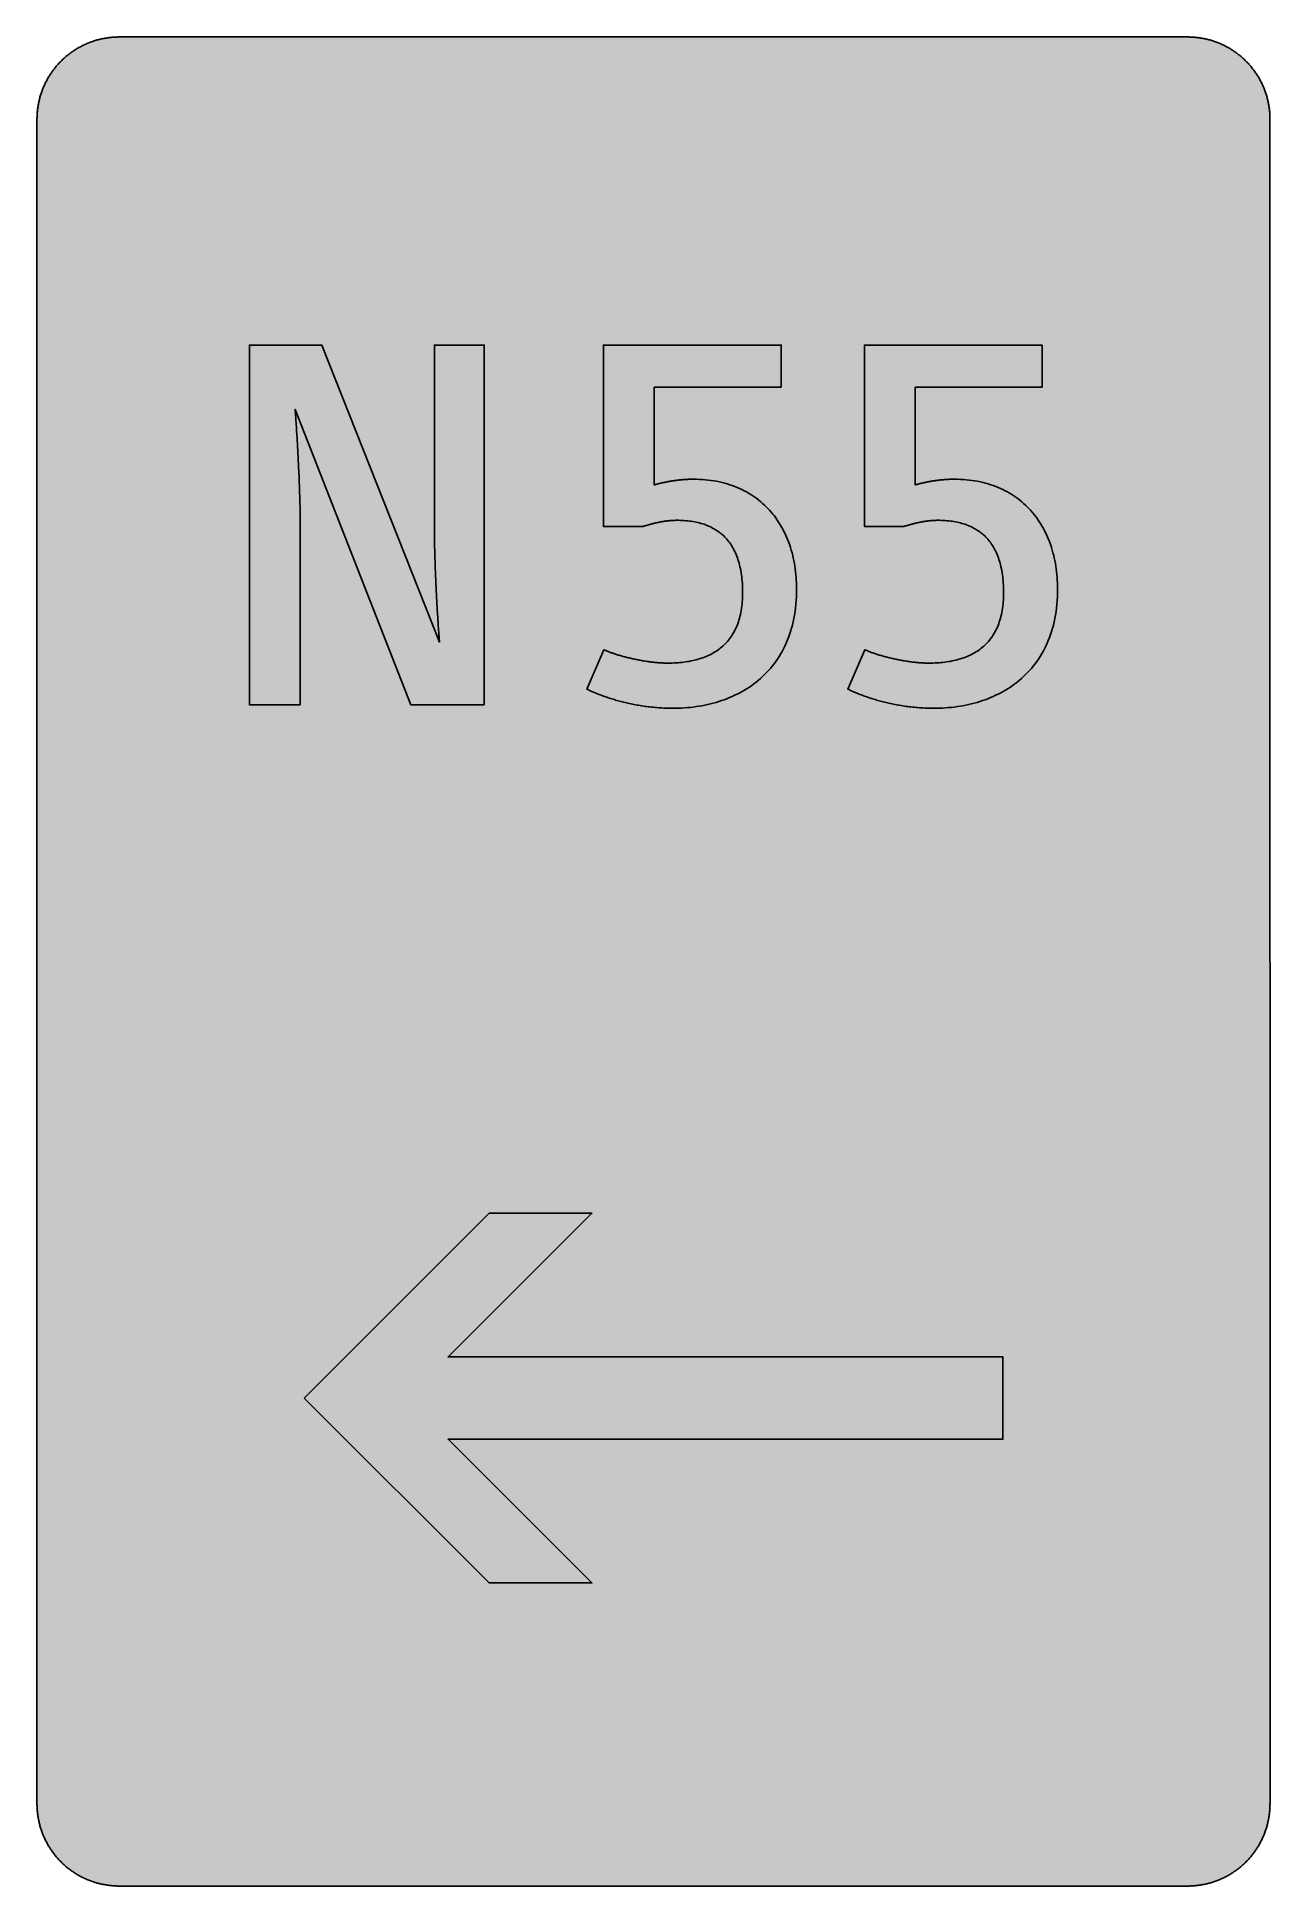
# Model space of a CAD drawing. Header units: millimetres. Extents: x 0 to 212, y 0 to 318.
import ezdxf

# ---------------------------------------------------------------- set-up
doc = ezdxf.new("R2010")
doc.units = ezdxf.units.MM

msp = doc.modelspace()

# ---------------------------------------------------------------- hatches: boundary and pattern name
for color, points in [(40, [(14.1633, 0.0536), (13.9878, 0.0533), (13.8125, 0.0559), (13.6373, 0.061), (13.462, 0.0686), (13.2893, 0.0787), (13.114, 0.0914), (12.9413, 0.1041), (12.7686, 0.1219), (12.5959, 0.1397), (12.4231, 0.16), (12.2504, 0.1829), (12.0777, 0.2057), (11.9075, 0.2337), (11.7373, 0.2616), (11.5672, 0.2921), (11.397, 0.3251), (11.2268, 0.3607), (11.0592, 0.3988), (10.8915, 0.4369), (10.7239, 0.4775), (10.5562, 0.5207), (10.3886, 0.5664), (10.2235, 0.6121), (10.0584, 0.6629), (9.8933, 0.7137), (9.7307, 0.7671), (9.5682, 0.8204), (9.4056, 0.8788), (9.2431, 0.9373), (9.083, 0.9982), (8.923, 1.0617), (8.763, 1.1252), (8.6055, 1.1938), (8.4455, 1.2624), (8.2906, 1.331), (8.1331, 1.4046), (7.9781, 1.4783), (7.8232, 1.5545), (7.6708, 1.6332), (7.5184, 1.7145), (7.366, 1.7958), (7.2161, 1.8796), (7.0663, 1.966), (6.919, 2.0523), (6.7716, 2.1438), (6.6243, 2.2352), (6.4795, 2.3266), (6.3348, 2.4232), (6.19, 2.5197), (6.0477, 2.6187), (5.908, 2.7178), (5.7683, 2.8194), (5.6286, 2.9235), (5.4915, 3.0302), (5.3543, 3.1369), (5.2197, 3.2461), (5.0851, 3.3579), (4.953, 3.4722), (4.8209, 3.5865), (4.6914, 3.7033), (4.5644, 3.8202), (4.4348, 3.9395), (4.3104, 4.0615), (4.1859, 4.1859), (4.0615, 4.3104), (3.9395, 4.4348), (3.8202, 4.5618), (3.7033, 4.6914), (3.5865, 4.8209), (3.4722, 4.953), (3.3579, 5.0851), (3.2487, 5.2197), (3.1369, 5.3543), (3.0302, 5.4915), (2.9235, 5.6286), (2.8194, 5.7683), (2.7178, 5.908), (2.6187, 6.0477), (2.5197, 6.19), (2.4232, 6.3348), (2.3266, 6.477), (2.2352, 6.6243), (2.1438, 6.7691), (2.0523, 6.9164), (1.966, 7.0663), (1.8796, 7.2161), (1.7958, 7.366), (1.7145, 7.5184), (1.6332, 7.6708), (1.5545, 7.8232), (1.4783, 7.9781), (1.4046, 8.1331), (1.331, 8.2906), (1.2598, 8.4455), (1.1913, 8.603), (1.1252, 8.763), (1.0592, 8.923), (0.9982, 9.083), (0.9373, 9.2431), (0.8763, 9.4056), (0.8204, 9.5682), (0.7645, 9.7307), (0.7112, 9.8933), (0.6604, 10.0584), (0.6121, 10.2235), (0.5639, 10.3911), (0.5207, 10.5562), (0.4775, 10.7239), (0.4343, 10.8915), (0.3962, 11.0592), (0.3607, 11.2268), (0.3251, 11.397), (0.2921, 11.5672), (0.2616, 11.7373), (0.2311, 11.9075), (0.2057, 12.0802), (0.1803, 12.2504), (0.1575, 12.4231), (0.1372, 12.5959), (0.1194, 12.7686), (0.1041, 12.9413), (0.0889, 13.1166), (0.0787, 13.2893), (0.0686, 13.4645), (0.061, 13.6373), (0.0559, 13.8125), (0.0508, 13.9878), (0.0508, 14.163), (0.0522, 303.4425), (0.0508, 303.6164), (0.0559, 303.7916), (0.061, 303.9669), (0.0686, 304.1396), (0.0787, 304.3149), (0.0889, 304.4876), (0.1041, 304.6628), (0.1194, 304.8356), (0.1372, 305.0083), (0.1575, 305.181), (0.1803, 305.3537), (0.2057, 305.5239), (0.2311, 305.6966), (0.2616, 305.8668), (0.2921, 306.037), (0.3251, 306.2072), (0.3607, 306.3748), (0.3962, 306.545), (0.4343, 306.7126), (0.4775, 306.8803), (0.5207, 307.0479), (0.5639, 307.213), (0.6121, 307.3781), (0.6604, 307.5432), (0.7112, 307.7083), (0.7645, 307.8734), (0.8204, 308.036), (0.8763, 308.1985), (0.9373, 308.3611), (0.9982, 308.5211), (1.0592, 308.6811), (1.1252, 308.8411), (1.1913, 308.9986), (1.2598, 309.1561), (1.331, 309.3136), (1.4046, 309.4685), (1.4783, 309.626), (1.5545, 309.7784), (1.6332, 309.9333), (1.7145, 310.0857), (1.7958, 310.2356), (1.8796, 310.388), (1.966, 310.5379), (2.0523, 310.6852), (2.1438, 310.8325), (2.2352, 310.9798), (2.3266, 311.1246), (2.4232, 311.2694), (2.5197, 311.4116), (2.6187, 311.5539), (2.7178, 311.6961), (2.8194, 311.8358), (2.9235, 311.9755), (3.0302, 312.1127), (3.1369, 312.2473), (3.2487, 312.3844), (3.3579, 312.5165), (3.4722, 312.6486), (3.5865, 312.7807), (3.7033, 312.9102), (3.8202, 313.0398), (3.9395, 313.1668), (4.0615, 313.2938), (4.1859, 313.4182), (4.3104, 313.5401), (4.4348, 313.6621), (4.5644, 313.784), (4.6914, 313.9008), (4.8209, 314.0177), (4.953, 314.132), (5.0851, 314.2437), (5.2197, 314.3555), (5.3543, 314.4647), (5.4915, 314.5739), (5.6286, 314.6781), (5.7683, 314.7822), (5.908, 314.8838), (6.0477, 314.9854), (6.19, 315.0845), (6.3348, 315.181), (6.4795, 315.275), (6.6243, 315.3689), (6.7716, 315.4604), (6.919, 315.5493), (7.0663, 315.6382), (7.2161, 315.7245), (7.366, 315.8084), (7.5184, 315.8896), (7.6708, 315.9709), (7.8232, 316.0471), (7.9781, 316.1233), (8.1331, 316.1995), (8.2906, 316.2706), (8.4455, 316.3418), (8.6055, 316.4103), (8.763, 316.4789), (8.923, 316.5424), (9.083, 316.6059), (9.2431, 316.6669), (9.4056, 316.7253), (9.5682, 316.7837), (9.7307, 316.8371), (9.8933, 316.8904), (10.0584, 316.9412), (10.2235, 316.992), (10.3886, 317.0377), (10.5562, 317.0834), (10.7239, 317.1266), (10.8915, 317.1673), (11.0592, 317.2079), (11.2268, 317.2435), (11.397, 317.279), (11.5672, 317.312), (11.7373, 317.3425), (11.9075, 317.3705), (12.0777, 317.3984), (12.2504, 317.4213), (12.4231, 317.4441), (12.5959, 317.4644), (12.7686, 317.4822), (12.9413, 317.5), (13.114, 317.5127), (13.2893, 317.5254), (13.462, 317.5356), (13.6373, 317.5432), (13.8125, 317.5483), (13.9878, 317.5508), (14.163, 317.5533), (197.6078, 317.5536), (197.7822, 317.5508), (197.9574, 317.5483), (198.1327, 317.5432), (198.3054, 317.5356), (198.4807, 317.5254), (198.6534, 317.5127), (198.8287, 317.5), (199.0014, 317.4822), (199.1741, 317.4644), (199.3468, 317.4441), (199.5195, 317.4213), (199.6897, 317.3984), (199.8624, 317.3705), (200.0326, 317.3425), (200.2028, 317.312), (200.373, 317.279), (200.5432, 317.2435), (200.7108, 317.2079), (200.8784, 317.1673), (201.0461, 317.1266), (201.2137, 317.0834), (201.3788, 317.0377), (201.5465, 316.992), (201.7116, 316.9412), (201.8767, 316.8904), (202.0392, 316.8371), (202.2018, 316.7837), (202.3643, 316.7253), (202.5269, 316.6669), (202.6869, 316.6059), (202.8469, 316.5424), (203.007, 316.4789), (203.167, 316.4103), (203.3245, 316.3418), (203.4794, 316.2706), (203.6369, 316.1995), (203.7918, 316.1233), (203.9468, 316.0471), (204.0992, 315.9709), (204.2516, 315.8896), (204.404, 315.8084), (204.5538, 315.7245), (204.7037, 315.6382), (204.8535, 315.5493), (205.0009, 315.4604), (205.1456, 315.3689), (205.293, 315.275), (205.4352, 315.181), (205.58, 315.0845), (205.7222, 314.9854), (205.8619, 314.8838), (206.0016, 314.7822), (206.1413, 314.6781), (206.2785, 314.5739), (206.4156, 314.4647), (206.5503, 314.3555), (206.6849, 314.2437), (206.817, 314.132), (206.949, 314.0177), (207.0786, 313.9008), (207.2081, 313.784), (207.3351, 313.6621), (207.4596, 313.5401), (207.584, 313.4182), (207.7085, 313.2938), (207.8304, 313.1668), (207.9498, 313.0398), (208.0666, 312.9102), (208.1835, 312.7807), (208.2978, 312.6486), (208.4121, 312.5165), (208.5238, 312.3844), (208.6331, 312.2473), (208.7397, 312.1127), (208.8464, 311.9755), (208.9506, 311.8358), (209.0522, 311.6961), (209.1512, 311.5539), (209.2503, 311.4116), (209.3468, 311.2694), (209.4433, 311.1246), (209.5348, 310.9798), (209.6262, 310.8325), (209.7176, 310.6852), (209.804, 310.5379), (209.8904, 310.388), (209.9742, 310.2356), (210.0555, 310.0857), (210.1367, 309.9333), (210.2155, 309.7784), (210.2917, 309.626), (210.3653, 309.4685), (210.439, 309.3136), (210.5076, 309.1561), (210.5762, 308.9986), (210.6447, 308.8411), (210.7082, 308.6811), (210.7717, 308.5211), (210.8327, 308.3611), (210.8911, 308.1985), (210.9495, 308.036), (211.0029, 307.8734), (211.0562, 307.7083), (211.107, 307.5432), (211.1578, 307.3781), (211.2035, 307.213), (211.2493, 307.0479), (211.2924, 306.8803), (211.3331, 306.7126), (211.3712, 306.545), (211.4093, 306.3748), (211.4448, 306.2072), (211.4779, 306.037), (211.5083, 305.8668), (211.5363, 305.6966), (211.5642, 305.5239), (211.5871, 305.3537), (211.6099, 305.181), (211.6303, 305.0083), (211.648, 304.8356), (211.6658, 304.6628), (211.6785, 304.4876), (211.6912, 304.3149), (211.7014, 304.1396), (211.709, 303.9669), (211.7141, 303.7916), (211.7166, 303.6164), (211.7166, 303.4411), (211.7189, 14.1647), (211.7166, 13.9878), (211.7141, 13.8125), (211.709, 13.6373), (211.7014, 13.4645), (211.6912, 13.2893), (211.6785, 13.1166), (211.6658, 12.9413), (211.648, 12.7686), (211.6303, 12.5959), (211.6099, 12.4231), (211.5871, 12.2504), (211.5642, 12.0802), (211.5363, 11.9075), (211.5083, 11.7373), (211.4779, 11.5672), (211.4448, 11.397), (211.4093, 11.2268), (211.3712, 11.0592), (211.3331, 10.8915), (211.2924, 10.7239), (211.2493, 10.5562), (211.2035, 10.3911), (211.1578, 10.2235), (211.107, 10.0584), (211.0562, 9.8933), (211.0029, 9.7307), (210.9495, 9.5682), (210.8911, 9.4056), (210.8327, 9.2431), (210.7717, 9.083), (210.7082, 8.923), (210.6447, 8.763), (210.5762, 8.603), (210.5076, 8.4455), (210.439, 8.2906), (210.3653, 8.1331), (210.2917, 7.9781), (210.2155, 7.8232), (210.1367, 7.6708), (210.0555, 7.5184), (209.9742, 7.366), (209.8904, 7.2161), (209.804, 7.0663), (209.7176, 6.9164), (209.6262, 6.7691), (209.5348, 6.6243), (209.4433, 6.477), (209.3468, 6.3348), (209.2503, 6.19), (209.1512, 6.0477), (209.0522, 5.908), (208.9506, 5.7683), (208.8464, 5.6286), (208.7397, 5.4915), (208.6331, 5.3543), (208.5238, 5.2197), (208.4121, 5.0851), (208.2978, 4.953), (208.1835, 4.8209), (208.0666, 4.6914), (207.9498, 4.5618), (207.8304, 4.4348), (207.7085, 4.3104), (207.584, 4.1859), (207.4596, 4.0615), (207.3351, 3.9395), (207.2081, 3.8202), (207.0786, 3.7033), (206.949, 3.5865), (206.817, 3.4722), (206.6849, 3.3579), (206.5503, 3.2461), (206.4156, 3.1369), (206.2785, 3.0302), (206.1413, 2.9235), (206.0016, 2.8194), (205.8619, 2.7178), (205.7222, 2.6187), (205.58, 2.5197), (205.4352, 2.4232), (205.293, 2.3266), (205.1456, 2.2352), (205.0009, 2.1438), (204.8535, 2.0523), (204.7037, 1.966), (204.5538, 1.8796), (204.404, 1.7958), (204.2516, 1.7145), (204.0992, 1.6332), (203.9468, 1.5545), (203.7918, 1.4783), (203.6369, 1.4046), (203.4794, 1.331), (203.3245, 1.2624), (203.167, 1.1938), (203.007, 1.1252), (202.8469, 1.0617), (202.6869, 0.9982), (202.5269, 0.9373), (202.3643, 0.8788), (202.2018, 0.8204), (202.0392, 0.7671), (201.8767, 0.7137), (201.7116, 0.6629), (201.5465, 0.6121), (201.3788, 0.5664), (201.2137, 0.5207), (201.0461, 0.4775), (200.8784, 0.4369), (200.7108, 0.3988), (200.5432, 0.3607), (200.373, 0.3251), (200.2028, 0.2921), (200.0326, 0.2616), (199.8624, 0.2337), (199.6897, 0.2057), (199.5195, 0.1829), (199.3468, 0.16), (199.1741, 0.1397), (199.0014, 0.1219), (198.8287, 0.1041), (198.6534, 0.0914), (198.4807, 0.0787), (198.3054, 0.0686), (198.1327, 0.061), (197.9574, 0.0559), (197.7822, 0.0533), (197.6069, 0.0533)]), (59, [(76.8255, 202.9008), (76.8255, 264.637), (68.2706, 264.637), (68.2706, 234.3863), (68.2701, 233.8883), (68.2727, 233.3955), (68.2752, 232.9002), (68.2803, 232.4075), (68.2854, 231.9172), (68.2904, 231.427), (68.2981, 230.9419), (68.3082, 230.4567), (68.3158, 229.9741), (68.326, 229.4941), (68.3387, 229.0166), (68.3514, 228.5416), (68.3641, 228.0717), (68.3768, 227.6043), (68.392, 227.142), (68.4073, 226.6823), (68.4225, 226.2276), (68.4403, 225.7755), (68.4555, 225.3285), (68.4733, 224.8891), (68.4911, 224.4522), (68.5114, 224.0204), (68.5292, 223.5962), (68.5495, 223.1771), (68.5673, 222.7631), (68.5876, 222.3541), (68.6079, 221.9554), (68.6283, 221.5591), (68.6486, 221.173), (68.6689, 220.792), (68.6892, 220.4187), (68.7095, 220.0529), (68.7299, 219.6948), (68.7527, 219.3468), (68.773, 219.0039), (68.7934, 218.6711), (68.8137, 218.346), (68.834, 218.0311), (68.8518, 217.7237), (68.8721, 217.4265), (68.8924, 217.1395), (68.9102, 216.8601), (68.928, 216.5934), (68.9458, 216.3343), (68.9635, 216.088), (68.9813, 215.8492), (68.9966, 215.6231), (69.0143, 215.4098), (69.0296, 215.2066), (69.0423, 215.0135), (69.0575, 214.8332), (69.0702, 214.6656), (69.0829, 214.5081), (69.0931, 214.3658), (69.1032, 214.2338), (69.1134, 214.1169), (69.121, 214.0102), (69.1286, 213.9188), (69.1363, 213.8401), (69.1413, 213.7766), (69.1464, 213.7258), (69.149, 213.6877), (69.1515, 213.6673), (69.1515, 213.6597), (48.956, 264.637), (36.5206, 264.637), (36.5206, 202.9008), (45.2519, 202.9008), (45.2519, 233.1515), (45.2501, 233.5657), (45.2476, 233.9848), (45.245, 234.4064), (45.2399, 234.8332), (45.2349, 235.2624), (45.2298, 235.6942), (45.2222, 236.126), (45.212, 236.5604), (45.2044, 236.9972), (45.1917, 237.4367), (45.1815, 237.8735), (45.1688, 238.313), (45.1561, 238.7524), (45.1434, 239.1918), (45.1282, 239.6312), (45.1129, 240.0681), (45.0977, 240.505), (45.0799, 240.9393), (45.0647, 241.3737), (45.0469, 241.8029), (45.0291, 242.2322), (45.0088, 242.6589), (44.991, 243.0805), (44.9707, 243.4996), (44.9529, 243.9162), (44.9326, 244.3277), (44.9123, 244.7341), (44.892, 245.1354), (44.8716, 245.5316), (44.8513, 245.9228), (44.831, 246.3089), (44.8107, 246.6873), (44.7878, 247.0607), (44.7675, 247.4265), (44.7472, 247.7872), (44.7269, 248.1377), (44.7065, 248.4806), (44.6862, 248.8184), (44.6684, 249.1435), (44.6481, 249.4636), (44.6278, 249.7709), (44.61, 250.0732), (44.5922, 250.3627), (44.5745, 250.6421), (44.5567, 250.9114), (44.5389, 251.1704), (44.5211, 251.4194), (44.5059, 251.6556), (44.4906, 251.8791), (44.4779, 252.0925), (44.4627, 252.2906), (44.45, 252.4785), (44.4373, 252.6538), (44.4271, 252.8138), (44.417, 252.9611), (44.4068, 253.0932), (44.3992, 253.2126), (44.3916, 253.3167), (44.384, 253.4056), (44.3789, 253.4793), (44.3738, 253.5352), (44.3713, 253.5784), (44.3687, 253.6038), (44.3687, 253.6114), (64.2137, 202.9008)]), (59, [(127.8019, 257.405), (127.8019, 264.637), (97.2866, 264.637), (97.2866, 233.5043), (104.0776, 233.5043), (104.1806, 233.5352), (104.2822, 233.5682), (104.3838, 233.5987), (104.4854, 233.6317), (104.587, 233.6622), (104.6886, 233.6927), (104.7902, 233.7206), (104.8918, 233.7511), (104.9909, 233.7791), (105.09, 233.807), (105.189, 233.8349), (105.2881, 233.8629), (105.3871, 233.8883), (105.4862, 233.9162), (105.5827, 233.9416), (105.6792, 233.967), (105.7783, 233.9899), (105.8748, 234.0153), (105.9688, 234.0381), (106.0653, 234.061), (106.1618, 234.0839), (106.2558, 234.1067), (106.3498, 234.127), (106.4463, 234.1474), (106.5378, 234.1677), (106.6317, 234.188), (106.7257, 234.2083), (106.8172, 234.2261), (106.9111, 234.2439), (107.0026, 234.2617), (107.094, 234.2794), (107.1855, 234.2972), (107.2769, 234.3125), (107.3658, 234.3277), (107.4572, 234.3429), (107.5461, 234.3582), (107.635, 234.3734), (107.7239, 234.3861), (107.8128, 234.3988), (107.8992, 234.4115), (107.9881, 234.4242), (108.0745, 234.4369), (108.1634, 234.4471), (108.2497, 234.4572), (108.3335, 234.4674), (108.4199, 234.4776), (108.5063, 234.4877), (108.5901, 234.4953), (108.6764, 234.503), (108.7603, 234.5106), (108.8441, 234.5182), (108.9279, 234.5233), (109.0092, 234.5309), (109.093, 234.536), (109.1743, 234.5411), (109.2556, 234.5436), (109.3368, 234.5487), (109.4181, 234.5512), (109.4994, 234.5538), (109.5807, 234.5563), (109.6594, 234.5588), (109.7382, 234.5614), (109.8194, 234.5614), (109.8982, 234.5614), (110.2182, 234.5588), (110.5357, 234.5512), (110.8481, 234.5385), (111.158, 234.5207), (111.4628, 234.4953), (111.7651, 234.4674), (112.0623, 234.4318), (112.3569, 234.3912), (112.6465, 234.348), (112.9335, 234.2947), (113.2154, 234.2388), (113.4923, 234.1778), (113.7666, 234.1093), (114.0358, 234.0356), (114.3025, 233.9569), (114.5642, 233.8705), (114.8207, 233.7791), (115.0722, 233.6825), (115.3211, 233.5809), (115.5649, 233.4717), (115.8037, 233.3574), (116.0374, 233.2355), (116.266, 233.1085), (116.492, 232.9764), (116.713, 232.8367), (116.9289, 232.6894), (117.1397, 232.5395), (117.3455, 232.3795), (117.5461, 232.217), (117.7442, 232.0442), (117.9347, 231.869), (118.1202, 231.6836), (118.303, 231.4931), (118.4783, 231.2975), (118.651, 231.0943), (118.8161, 230.8835), (118.9761, 230.665), (119.1336, 230.4415), (119.2835, 230.2129), (119.4283, 229.9741), (119.568, 229.7303), (119.7026, 229.4788), (119.8296, 229.2223), (119.954, 228.9581), (120.0709, 228.6864), (120.1826, 228.407), (120.2893, 228.1199), (120.3884, 227.8278), (120.4849, 227.5256), (120.5738, 227.2182), (120.6576, 226.9033), (120.7338, 226.5807), (120.8049, 226.2505), (120.871, 225.9152), (120.9294, 225.5698), (120.9827, 225.2167), (121.031, 224.8586), (121.0716, 224.4903), (121.1072, 224.1169), (121.1351, 223.7334), (121.158, 223.3422), (121.1732, 222.946), (121.1834, 222.5396), (121.1859, 222.1255), (121.1809, 221.7166), (121.1707, 221.3153), (121.1504, 220.9216), (121.125, 220.538), (121.0894, 220.1596), (121.0462, 219.7913), (120.998, 219.4281), (120.9396, 219.075), (120.8761, 218.7296), (120.8049, 218.3892), (120.7262, 218.059), (120.6398, 217.7364), (120.5484, 217.4189), (120.4493, 217.1116), (120.3427, 216.8119), (120.2309, 216.5172), (120.109, 216.2302), (119.9845, 215.9508), (119.8524, 215.679), (119.7127, 215.4149), (119.568, 215.1583), (119.4156, 214.9069), (119.2581, 214.663), (119.093, 214.4268), (118.9228, 214.1982), (118.7475, 213.9747), (118.5647, 213.7588), (118.3767, 213.548), (118.1837, 213.3473), (117.9855, 213.1492), (117.7798, 212.9612), (117.569, 212.7783), (117.3556, 212.6005), (117.1346, 212.4304), (116.906, 212.2678), (116.6749, 212.1103), (116.4387, 211.9579), (116.1974, 211.8131), (115.951, 211.6734), (115.6995, 211.5414), (115.443, 211.4144), (115.1814, 211.2924), (114.9172, 211.1781), (114.6454, 211.0689), (114.3711, 210.9673), (114.0917, 210.8683), (113.8098, 210.7768), (113.5202, 210.6905), (113.2281, 210.6117), (112.9335, 210.5355), (112.6338, 210.4669), (112.329, 210.4034), (112.0216, 210.345), (111.7092, 210.2917), (111.3942, 210.2434), (111.0742, 210.2002), (110.7516, 210.1647), (110.424, 210.1317), (110.0963, 210.1037), (109.7636, 210.0809), (109.4257, 210.0656), (109.0854, 210.0529), (108.7425, 210.0453), (108.397, 210.0428), (108.2142, 210.0453), (108.0313, 210.0478), (107.8459, 210.0504), (107.6604, 210.058), (107.4725, 210.0656), (107.2845, 210.0758), (107.094, 210.0859), (106.9035, 210.0986), (106.713, 210.1139), (106.52, 210.1291), (106.3295, 210.1444), (106.1364, 210.1647), (105.9434, 210.185), (105.7478, 210.2053), (105.5548, 210.2282), (105.3617, 210.2536), (105.1662, 210.279), (104.9731, 210.3044), (104.7775, 210.3323), (104.5845, 210.3628), (104.3889, 210.3933), (104.1959, 210.4238), (104.0028, 210.4568), (103.8098, 210.4898), (103.6168, 210.5254), (103.4237, 210.5609), (103.2332, 210.5965), (103.0427, 210.6346), (102.8522, 210.6727), (102.6643, 210.7108), (102.4763, 210.7514), (102.2909, 210.7921), (102.1055, 210.8352), (101.92, 210.8784), (101.7372, 210.9216), (101.5568, 210.9648), (101.3765, 211.008), (101.1987, 211.0537), (101.0209, 211.0994), (100.8456, 211.1451), (100.6729, 211.1934), (100.5027, 211.2391), (100.3325, 211.2874), (100.1649, 211.3356), (99.9998, 211.3839), (99.8372, 211.4321), (99.6772, 211.4829), (99.5172, 211.5312), (99.3623, 211.582), (99.2073, 211.6303), (99.0575, 211.6811), (98.9101, 211.7319), (98.7654, 211.7827), (98.6231, 211.8335), (98.4834, 211.8843), (98.3463, 211.9351), (98.2142, 211.9859), (98.0821, 212.0341), (97.9551, 212.0849), (97.8332, 212.1357), (97.7113, 212.1865), (97.597, 212.2373), (97.4827, 212.2856), (97.3734, 212.3364), (94.4644, 205.5467), (94.5896, 205.486), (94.7191, 205.4276), (94.8538, 205.3666), (94.9909, 205.3057), (95.1332, 205.2422), (95.2779, 205.1787), (95.4278, 205.1152), (95.5802, 205.0517), (95.7377, 204.9856), (95.8977, 204.9196), (96.0628, 204.8535), (96.2304, 204.785), (96.4032, 204.7189), (96.5759, 204.6503), (96.7562, 204.5818), (96.9391, 204.5157), (97.1245, 204.4471), (97.3125, 204.3786), (97.5055, 204.31), (97.7011, 204.2414), (97.9018, 204.1728), (98.1024, 204.1042), (98.3107, 204.0382), (98.519, 203.9696), (98.7323, 203.9036), (98.9457, 203.8375), (99.1667, 203.7715), (99.3877, 203.7055), (99.6137, 203.6394), (99.8398, 203.5759), (100.0709, 203.5124), (100.3071, 203.4515), (100.5434, 203.3905), (100.7821, 203.3295), (101.026, 203.2686), (101.2723, 203.2102), (101.5213, 203.1543), (101.7727, 203.0984), (102.0267, 203.0425), (102.2833, 202.9892), (102.5423, 202.9384), (102.8065, 202.8876), (103.0707, 202.8368), (103.3374, 202.7911), (103.6091, 202.7453), (103.8809, 202.6996), (104.1578, 202.659), (104.4346, 202.6183), (104.714, 202.5802), (104.9985, 202.5447), (105.283, 202.5091), (105.57, 202.4786), (105.8596, 202.4482), (106.1517, 202.4202), (106.4463, 202.3948), (106.7435, 202.372), (107.0407, 202.3516), (107.3429, 202.3339), (107.6452, 202.3186), (107.95, 202.3059), (108.2573, 202.2958), (108.5672, 202.2881), (108.8771, 202.2831), (109.1921, 202.2831), (109.7001, 202.2856), (110.2081, 202.3008), (110.7135, 202.3212), (111.219, 202.3542), (111.7219, 202.3923), (112.2223, 202.4431), (112.7227, 202.5015), (113.2205, 202.5675), (113.7133, 202.6437), (114.206, 202.7301), (114.6962, 202.8266), (115.1814, 202.9308), (115.664, 203.0451), (116.144, 203.1695), (116.619, 203.3016), (117.0889, 203.4464), (117.5563, 203.5988), (118.0186, 203.7613), (118.4758, 203.9315), (118.9279, 204.1144), (119.3749, 204.3074), (119.8169, 204.5081), (120.2538, 204.7215), (120.683, 204.9424), (121.1072, 205.1736), (121.5263, 205.4174), (121.9378, 205.6689), (122.3416, 205.933), (122.7379, 206.2048), (123.129, 206.4893), (123.5126, 206.7839), (123.886, 207.0887), (124.2543, 207.4037), (124.6124, 207.7314), (124.9629, 208.0666), (125.3058, 208.4146), (125.6386, 208.7728), (125.9611, 209.1411), (126.2761, 209.5221), (126.5809, 209.9132), (126.8755, 210.3145), (127.1626, 210.7286), (127.4369, 211.1527), (127.701, 211.5896), (127.955, 212.0367), (128.1989, 212.4939), (128.43, 212.9638), (128.651, 213.4438), (128.8593, 213.9366), (129.0574, 214.442), (129.2428, 214.9577), (129.4155, 215.4834), (129.5756, 216.0219), (129.7229, 216.5731), (129.8575, 217.137), (129.9769, 217.711), (130.0861, 218.2978), (130.1801, 218.8972), (130.2614, 219.5068), (130.3274, 220.1291), (130.3782, 220.7641), (130.4163, 221.4118), (130.4392, 222.0722), (130.4468, 222.7428), (130.4417, 223.2533), (130.4265, 223.7588), (130.4036, 224.2617), (130.3706, 224.757), (130.3299, 225.2497), (130.2791, 225.7349), (130.2182, 226.2175), (130.1471, 226.695), (130.0683, 227.1649), (129.982, 227.6323), (129.8829, 228.092), (129.7788, 228.5467), (129.6619, 228.9937), (129.54, 229.4382), (129.4054, 229.8751), (129.2631, 230.3069), (129.1133, 230.7311), (128.9533, 231.1502), (128.7856, 231.5616), (128.6078, 231.9655), (128.4224, 232.3643), (128.2294, 232.758), (128.0262, 233.1415), (127.8128, 233.52), (127.5944, 233.8908), (127.3658, 234.2566), (127.127, 234.6122), (126.8832, 234.9627), (126.6292, 235.3031), (126.365, 235.6358), (126.0958, 235.9635), (125.8164, 236.281), (125.5293, 236.5908), (125.2322, 236.8931), (124.9299, 237.1877), (124.6175, 237.4722), (124.2974, 237.7491), (123.9698, 238.0183), (123.6345, 238.2774), (123.2891, 238.5289), (122.936, 238.7702), (122.5779, 239.0038), (122.2096, 239.2274), (121.8336, 239.4433), (121.4501, 239.6465), (121.0589, 239.842), (120.6576, 240.03), (120.2512, 240.2053), (119.8372, 240.3729), (119.4156, 240.5304), (118.9838, 240.6752), (118.5469, 240.8123), (118.1024, 240.9393), (117.6503, 241.0536), (117.1905, 241.1603), (116.7232, 241.2543), (116.2482, 241.3381), (115.7656, 241.4118), (115.2754, 241.4727), (114.7775, 241.5261), (114.2746, 241.5642), (113.7641, 241.5946), (113.2459, 241.6099), (112.7201, 241.6175), (112.6211, 241.6175), (112.5195, 241.615), (112.4204, 241.615), (112.3188, 241.6124), (112.2172, 241.6099), (112.1156, 241.6073), (112.014, 241.6048), (111.9099, 241.5997), (111.8083, 241.5972), (111.7041, 241.5921), (111.6, 241.587), (111.4958, 241.5794), (111.3917, 241.5743), (111.2876, 241.5667), (111.1809, 241.5591), (111.0767, 241.5515), (110.9701, 241.5438), (110.8659, 241.5362), (110.7592, 241.5261), (110.6526, 241.5159), (110.5459, 241.5057), (110.4392, 241.4956), (110.3325, 241.4854), (110.2258, 241.4727), (110.1192, 241.46), (110.0125, 241.4473), (109.9058, 241.4346), (109.7966, 241.4219), (109.6899, 241.4067), (109.5832, 241.394), (109.4765, 241.3787), (109.3673, 241.3635), (109.2606, 241.3483), (109.154, 241.3305), (109.0447, 241.3152), (108.9381, 241.2975), (108.8314, 241.2797), (108.7247, 241.2619), (108.6155, 241.2441), (108.5088, 241.2238), (108.4021, 241.206), (108.2954, 241.1857), (108.1888, 241.1654), (108.0821, 241.1451), (107.9754, 241.1247), (107.8713, 241.1019), (107.7646, 241.0816), (107.6604, 241.0587), (107.5538, 241.0358), (107.4496, 241.013), (107.3429, 240.9901), (107.2388, 240.9647), (107.1347, 240.9419), (107.0331, 240.9165), (106.9289, 240.8911), (106.8248, 240.8657), (106.7232, 240.8403), (106.6216, 240.8123), (106.52, 240.7869), (106.4184, 240.759), (106.3168, 240.731), (106.2152, 240.7031), (106.1161, 240.6752), (106.0171, 240.6472), (106.0178, 257.405)]), (59, [(172.6046, 257.405), (172.6046, 264.637), (142.0894, 264.637), (142.0894, 233.5043), (148.8803, 233.5043), (148.9812, 233.5352), (149.0853, 233.5682), (149.1869, 233.5987), (149.2885, 233.6317), (149.3901, 233.6622), (149.4917, 233.6927), (149.5933, 233.7206), (149.6924, 233.7511), (149.794, 233.7791), (149.893, 233.807), (149.9921, 233.8349), (150.0911, 233.8629), (150.1902, 233.8883), (150.2893, 233.9162), (150.3858, 233.9416), (150.4823, 233.967), (150.5788, 233.9899), (150.6779, 234.0153), (150.7719, 234.0381), (150.8684, 234.061), (150.9649, 234.0839), (151.0589, 234.1067), (151.1529, 234.127), (151.2468, 234.1474), (151.3408, 234.1677), (151.4348, 234.188), (151.5288, 234.2083), (151.6202, 234.2261), (151.7142, 234.2439), (151.8056, 234.2617), (151.8971, 234.2794), (151.9885, 234.2972), (152.0774, 234.3125), (152.1689, 234.3277), (152.2603, 234.3429), (152.3492, 234.3582), (152.4381, 234.3734), (152.527, 234.3861), (152.6159, 234.3988), (152.7023, 234.4115), (152.7912, 234.4242), (152.8775, 234.4369), (152.9639, 234.4471), (153.0502, 234.4572), (153.1366, 234.4674), (153.223, 234.4776), (153.3093, 234.4877), (153.3931, 234.4953), (153.477, 234.503), (153.5633, 234.5106), (153.6471, 234.5182), (153.7284, 234.5233), (153.8122, 234.5309), (153.8961, 234.536), (153.9773, 234.5411), (154.0586, 234.5436), (154.1399, 234.5487), (154.2212, 234.5512), (154.3025, 234.5538), (154.3837, 234.5563), (154.4625, 234.5588), (154.5412, 234.5614), (154.62, 234.5614), (154.6987, 234.5614), (155.0213, 234.5588), (155.3388, 234.5512), (155.6512, 234.5385), (155.9611, 234.5207), (156.2659, 234.4953), (156.5681, 234.4674), (156.8653, 234.4318), (157.16, 234.3912), (157.4495, 234.348), (157.7365, 234.2947), (158.0185, 234.2388), (158.2953, 234.1778), (158.5697, 234.1093), (158.8389, 234.0356), (159.1056, 233.9569), (159.3647, 233.8705), (159.6238, 233.7791), (159.8752, 233.6825), (160.1241, 233.5809), (160.3654, 233.4717), (160.6042, 233.3574), (160.8404, 233.2355), (161.069, 233.1085), (161.2951, 232.9764), (161.5161, 232.8367), (161.732, 232.6894), (161.9428, 232.5395), (162.1485, 232.3795), (162.3492, 232.217), (162.5473, 232.0442), (162.7378, 231.869), (162.9232, 231.6836), (163.1061, 231.4931), (163.2814, 231.2975), (163.4541, 231.0943), (163.6192, 230.8835), (163.7792, 230.665), (163.9367, 230.4415), (164.0865, 230.2129), (164.2313, 229.9741), (164.371, 229.7303), (164.5056, 229.4788), (164.6326, 229.2223), (164.7571, 228.9581), (164.8739, 228.6864), (164.9857, 228.407), (165.0924, 228.1199), (165.1914, 227.8278), (165.288, 227.5256), (165.3769, 227.2182), (165.4581, 226.9033), (165.5369, 226.5807), (165.608, 226.2505), (165.674, 225.9152), (165.7325, 225.5698), (165.7858, 225.2167), (165.8341, 224.8586), (165.8747, 224.4903), (165.9077, 224.1169), (165.9382, 223.7334), (165.9611, 223.3422), (165.9763, 222.946), (165.9865, 222.5396), (165.989, 222.1255), (165.9839, 221.7166), (165.9738, 221.3153), (165.9534, 220.9216), (165.9255, 220.538), (165.8925, 220.1596), (165.8493, 219.7913), (165.801, 219.4281), (165.7426, 219.075), (165.6791, 218.7296), (165.608, 218.3892), (165.5293, 218.059), (165.4429, 217.7364), (165.3515, 217.4189), (165.2524, 217.1116), (165.1457, 216.8119), (165.0314, 216.5172), (164.912, 216.2302), (164.7876, 215.9508), (164.653, 215.679), (164.5158, 215.4149), (164.3685, 215.1583), (164.2186, 214.9069), (164.0611, 214.663), (163.896, 214.4268), (163.7259, 214.1982), (163.5506, 213.9747), (163.3677, 213.7588), (163.1798, 213.548), (162.9867, 213.3473), (162.7886, 213.1492), (162.5829, 212.9612), (162.372, 212.7783), (162.1561, 212.6005), (161.9352, 212.4304), (161.7091, 212.2678), (161.478, 212.1103), (161.2417, 211.9579), (161.0004, 211.8131), (160.7541, 211.6734), (160.5026, 211.5414), (160.2461, 211.4144), (159.9844, 211.2924), (159.7203, 211.1781), (159.4485, 211.0689), (159.1742, 210.9673), (158.8948, 210.8683), (158.6128, 210.7768), (158.3233, 210.6905), (158.0312, 210.6117), (157.7365, 210.5355), (157.4368, 210.4669), (157.132, 210.4034), (156.8247, 210.345), (156.5123, 210.2917), (156.1973, 210.2434), (155.8773, 210.2002), (155.5547, 210.1647), (155.227, 210.1317), (154.8994, 210.1037), (154.5641, 210.0809), (154.2288, 210.0656), (153.8884, 210.0529), (153.5455, 210.0453), (153.2001, 210.0428), (153.0172, 210.0453), (152.8343, 210.0478), (152.6489, 210.0504), (152.4635, 210.058), (152.2755, 210.0656), (152.0876, 210.0758), (151.8971, 210.0859), (151.7066, 210.0986), (151.5161, 210.1139), (151.323, 210.1291), (151.1325, 210.1444), (150.9395, 210.1647), (150.7465, 210.185), (150.5509, 210.2053), (150.3578, 210.2282), (150.1623, 210.2536), (149.9692, 210.279), (149.7736, 210.3044), (149.5806, 210.3323), (149.385, 210.3628), (149.192, 210.3933), (148.9989, 210.4238), (148.8059, 210.4568), (148.6129, 210.4898), (148.4198, 210.5254), (148.2268, 210.5609), (148.0363, 210.5965), (147.8458, 210.6346), (147.6553, 210.6727), (147.4673, 210.7108), (147.2794, 210.7514), (147.0939, 210.7921), (146.9085, 210.8352), (146.7231, 210.8784), (146.5402, 210.9216), (146.3599, 210.9648), (146.1795, 211.008), (146.0017, 211.0537), (145.8239, 211.0994), (145.6487, 211.1451), (145.476, 211.1934), (145.3032, 211.2391), (145.1356, 211.2874), (144.968, 211.3356), (144.8029, 211.3839), (144.6403, 211.4321), (144.4777, 211.4829), (144.3203, 211.5312), (144.1653, 211.582), (144.0104, 211.6303), (143.8605, 211.6811), (143.7132, 211.7319), (143.5684, 211.7827), (143.4262, 211.8335), (143.2865, 211.8843), (143.1493, 211.9351), (143.0147, 211.9859), (142.8852, 212.0341), (142.7582, 212.0849), (142.6362, 212.1357), (142.5143, 212.1865), (142.3975, 212.2373), (142.2857, 212.2856), (142.1765, 212.3364), (139.2671, 205.5467), (139.3927, 205.486), (139.5222, 205.4276), (139.6568, 205.3666), (139.794, 205.3057), (139.9362, 205.2422), (140.081, 205.1787), (140.2309, 205.1152), (140.3833, 205.0517), (140.5407, 204.9856), (140.7008, 204.9196), (140.8659, 204.8535), (141.0335, 204.785), (141.2037, 204.7189), (141.3789, 204.6503), (141.5593, 204.5818), (141.7396, 204.5157), (141.9276, 204.4471), (142.1155, 204.3786), (142.3086, 204.31), (142.5042, 204.2414), (142.7048, 204.1728), (142.9055, 204.1042), (143.1112, 204.0382), (143.322, 203.9696), (143.5329, 203.9036), (143.7488, 203.8375), (143.9672, 203.7715), (144.1907, 203.7055), (144.4142, 203.6394), (144.6428, 203.5759), (144.874, 203.5124), (145.1077, 203.4515), (145.3464, 203.3905), (145.5852, 203.3295), (145.829, 203.2686), (146.0754, 203.2102), (146.3243, 203.1543), (146.5758, 203.0984), (146.8298, 203.0425), (147.0863, 202.9892), (147.3454, 202.9384), (147.6096, 202.8876), (147.8737, 202.8368), (148.1404, 202.7911), (148.4122, 202.7453), (148.684, 202.6996), (148.9583, 202.659), (149.2377, 202.6183), (149.5171, 202.5802), (149.8016, 202.5447), (150.0861, 202.5091), (150.3731, 202.4786), (150.6626, 202.4482), (150.9547, 202.4202), (151.2494, 202.3948), (151.5466, 202.372), (151.8437, 202.3516), (152.146, 202.3339), (152.4483, 202.3186), (152.7531, 202.3059), (153.0604, 202.2958), (153.3703, 202.2881), (153.6802, 202.2831), (153.9951, 202.2831), (154.5031, 202.2856), (155.0086, 202.3008), (155.5166, 202.3212), (156.0195, 202.3542), (156.525, 202.3923), (157.0253, 202.4431), (157.5257, 202.5015), (158.021, 202.5675), (158.5163, 202.6437), (159.0091, 202.7301), (159.4993, 202.8266), (159.9844, 202.9308), (160.467, 203.0451), (160.9446, 203.1695), (161.4221, 203.3016), (161.892, 203.4464), (162.3593, 203.5988), (162.8216, 203.7613), (163.2788, 203.9315), (163.7309, 204.1144), (164.178, 204.3074), (164.6199, 204.5081), (165.0568, 204.7215), (165.4861, 204.9424), (165.9103, 205.1736), (166.3294, 205.4174), (166.7408, 205.6689), (167.1447, 205.933), (167.5409, 206.2048), (167.9321, 206.4893), (168.3156, 206.7839), (168.689, 207.0887), (169.0573, 207.4037), (169.4155, 207.7314), (169.766, 208.0666), (170.1089, 208.4146), (170.4416, 208.7728), (170.7642, 209.1411), (171.0792, 209.5221), (171.384, 209.9132), (171.6786, 210.3145), (171.9656, 210.7286), (172.2399, 211.1527), (172.5041, 211.5896), (172.7581, 212.0367), (173.0019, 212.4939), (173.2331, 212.9638), (173.4541, 213.4438), (173.6623, 213.9366), (173.8605, 214.442), (174.0433, 214.9577), (174.2161, 215.4834), (174.3786, 216.0219), (174.5259, 216.5731), (174.6606, 217.137), (174.7799, 217.711), (174.8892, 218.2978), (174.9831, 218.8972), (175.0644, 219.5068), (175.1305, 220.1291), (175.1813, 220.7641), (175.2194, 221.4118), (175.2422, 222.0722), (175.2498, 222.7428), (175.2448, 223.2533), (175.2295, 223.7588), (175.2067, 224.2617), (175.1736, 224.757), (175.133, 225.2497), (175.0797, 225.7349), (175.0212, 226.2175), (174.9501, 226.695), (174.8714, 227.1649), (174.7825, 227.6323), (174.686, 228.092), (174.5818, 228.5467), (174.465, 228.9937), (174.3405, 229.4382), (174.2084, 229.8751), (174.0662, 230.3069), (173.9163, 230.7311), (173.7563, 231.1502), (173.5887, 231.5616), (173.4109, 231.9655), (173.2255, 232.3643), (173.0324, 232.758), (172.8292, 233.1415), (172.6159, 233.52), (172.3974, 233.8908), (172.1688, 234.2566), (171.9301, 234.6122), (171.6862, 234.9627), (171.4322, 235.3031), (171.1681, 235.6358), (170.8988, 235.9635), (170.6194, 236.281), (170.3324, 236.5908), (170.0352, 236.8931), (169.733, 237.1877), (169.4205, 237.4722), (169.1005, 237.7491), (168.7728, 238.0183), (168.435, 238.2774), (168.0921, 238.5289), (167.7391, 238.7702), (167.3809, 239.0038), (167.0126, 239.2274), (166.6367, 239.4433), (166.2532, 239.6465), (165.8595, 239.842), (165.4607, 240.03), (165.0543, 240.2053), (164.6403, 240.3729), (164.2186, 240.5304), (163.7868, 240.6752), (163.3499, 240.8123), (162.9054, 240.9393), (162.4533, 241.0536), (161.9936, 241.1603), (161.5262, 241.2543), (161.0512, 241.3381), (160.5686, 241.4118), (160.0784, 241.4727), (159.5806, 241.5261), (159.0777, 241.5642), (158.5671, 241.5946), (158.049, 241.6099), (157.5232, 241.6175), (157.4216, 241.6175), (157.3225, 241.615), (157.2235, 241.615), (157.1219, 241.6124), (157.0203, 241.6099), (156.9187, 241.6073), (156.8171, 241.6048), (156.7129, 241.5997), (156.6113, 241.5972), (156.5072, 241.5921), (156.403, 241.587), (156.2989, 241.5794), (156.1948, 241.5743), (156.0906, 241.5667), (155.9839, 241.5591), (155.8798, 241.5515), (155.7731, 241.5438), (155.669, 241.5362), (155.5623, 241.5261), (155.4556, 241.5159), (155.3489, 241.5057), (155.2423, 241.4956), (155.1356, 241.4854), (155.0289, 241.4727), (154.9222, 241.46), (154.8155, 241.4473), (154.7089, 241.4346), (154.5996, 241.4219), (154.493, 241.4067), (154.3863, 241.394), (154.2771, 241.3787), (154.1704, 241.3635), (154.0637, 241.3483), (153.957, 241.3305), (153.8478, 241.3152), (153.7411, 241.2975), (153.6344, 241.2797), (153.5252, 241.2619), (153.4185, 241.2441), (153.3119, 241.2238), (153.2052, 241.206), (153.0985, 241.1857), (152.9918, 241.1654), (152.8851, 241.1451), (152.7785, 241.1247), (152.6743, 241.1019), (152.5676, 241.0816), (152.461, 241.0587), (152.3568, 241.0358), (152.2527, 241.013), (152.146, 240.9901), (152.0419, 240.9647), (151.9377, 240.9419), (151.8336, 240.9165), (151.732, 240.8911), (151.6278, 240.8657), (151.5262, 240.8403), (151.4246, 240.8123), (151.3205, 240.7869), (151.2214, 240.759), (151.1198, 240.731), (151.0182, 240.7031), (150.9192, 240.6752), (150.8201, 240.6472), (150.8206, 257.405)]), (59, [(45.9133, 83.8383), (77.6633, 115.5883), (95.3022, 115.5883), (70.6078, 90.8939), (165.8578, 90.8939), (165.8578, 76.7828), (70.6078, 76.7828), (95.3022, 52.0883), (77.6633, 52.0883)])]:
    msp.add_hatch(color=color).paths.add_polyline_path(points)
h = msp.add_hatch(color=59)
h.paths.add_polyline_path([(14.1633, 3.5814), (13.8887, 3.5839), (13.6169, 3.5941), (13.3477, 3.6119), (13.081, 3.6347), (12.8143, 3.6652), (12.5501, 3.7008), (12.2885, 3.7465), (12.0294, 3.7948), (11.7729, 3.8506), (11.5164, 3.9141), (11.2649, 3.9827), (11.016, 4.0564), (10.7671, 4.1351), (10.5232, 4.2215), (10.2819, 4.3129), (10.0432, 4.412), (9.8069, 4.5161), (9.5733, 4.6228), (9.3447, 4.7371), (9.1186, 4.8565), (8.8951, 4.9809), (8.6741, 5.113), (8.4582, 5.2476), (8.2448, 5.3873), (8.0366, 5.5321), (7.8308, 5.682), (7.6276, 5.8369), (7.4295, 5.9969), (7.2365, 6.1595), (7.046, 6.3297), (6.8605, 6.5024), (6.6777, 6.6802), (6.5024, 6.8605), (6.3271, 7.046), (6.1595, 7.2365), (5.9969, 7.432), (5.8369, 7.6302), (5.682, 7.8308), (5.5321, 8.0366), (5.3873, 8.2448), (5.2451, 8.4582), (5.1105, 8.6741), (4.9809, 8.8951), (4.8565, 9.1186), (4.7371, 9.3447), (4.6228, 9.5758), (4.5136, 9.8069), (4.4094, 10.0432), (4.3129, 10.2819), (4.2215, 10.5232), (4.1351, 10.7696), (4.0538, 11.016), (3.9802, 11.2649), (3.9116, 11.5189), (3.8506, 11.7729), (3.7948, 12.0294), (3.744, 12.2911), (3.7008, 12.5527), (3.6627, 12.8143), (3.6322, 13.081), (3.6093, 13.3502), (3.5916, 13.6195), (3.5814, 13.8913), (3.5789, 14.163), (3.58, 303.4425), (3.5814, 303.7154), (3.5916, 303.9847), (3.6093, 304.2564), (3.6322, 304.5231), (3.6627, 304.7898), (3.7008, 305.054), (3.744, 305.3156), (3.7948, 305.5747), (3.8506, 305.8312), (3.9116, 306.0852), (3.9802, 306.3392), (4.0538, 306.5882), (4.1351, 306.8345), (4.2215, 307.0809), (4.3129, 307.3222), (4.4094, 307.561), (4.5136, 307.7972), (4.6228, 308.0283), (4.7371, 308.2595), (4.8565, 308.4855), (4.9809, 308.7091), (5.1105, 308.9275), (5.2451, 309.1459), (5.3873, 309.3593), (5.5321, 309.5676), (5.682, 309.7733), (5.8369, 309.974), (5.9969, 310.1721), (6.1595, 310.3677), (6.3271, 310.5556), (6.5024, 310.7436), (6.6777, 310.9239), (6.8605, 311.1017), (7.046, 311.2745), (7.2365, 311.4446), (7.4295, 311.6072), (7.6276, 311.7672), (7.8308, 311.9222), (8.0366, 312.072), (8.2448, 312.2168), (8.4582, 312.3565), (8.6741, 312.4911), (8.8951, 312.6232), (9.1186, 312.7477), (9.3447, 312.867), (9.5733, 312.9813), (9.8069, 313.0906), (10.0432, 313.1922), (10.2819, 313.2912), (10.5232, 313.3827), (10.7671, 313.469), (11.016, 313.5478), (11.2649, 313.624), (11.5164, 313.6925), (11.7729, 313.7535), (12.0294, 313.8094), (12.2885, 313.8602), (12.5501, 313.9034), (12.8143, 313.9389), (13.081, 313.9694), (13.3477, 313.9948), (13.6169, 314.01), (13.8887, 314.0202), (14.163, 314.0253), (197.6078, 314.0258), (197.8787, 314.0202), (198.1505, 314.01), (198.4197, 313.9948), (198.689, 313.9694), (198.9557, 313.9389), (199.2173, 313.9034), (199.4789, 313.8602), (199.7405, 313.8094), (199.9971, 313.7535), (200.2511, 313.6925), (200.5051, 313.624), (200.754, 313.5478), (201.0004, 313.469), (201.2467, 313.3827), (201.488, 313.2912), (201.7268, 313.1922), (201.963, 313.0906), (202.1942, 312.9813), (202.4253, 312.867), (202.6514, 312.7477), (202.8749, 312.6232), (203.0959, 312.4911), (203.3118, 312.3565), (203.5251, 312.2168), (203.7334, 312.072), (203.9391, 311.9222), (204.1398, 311.7672), (204.3379, 311.6072), (204.5335, 311.4446), (204.724, 311.2745), (204.9094, 311.1017), (205.0898, 310.9239), (205.2676, 310.7436), (205.4403, 310.5556), (205.6105, 310.3677), (205.773, 310.1721), (205.933, 309.974), (206.088, 309.7733), (206.2378, 309.5676), (206.3826, 309.3593), (206.5223, 309.1459), (206.6569, 308.9275), (206.789, 308.7091), (206.9135, 308.4855), (207.0329, 308.2595), (207.1472, 308.0283), (207.2538, 307.7972), (207.358, 307.561), (207.457, 307.3222), (207.5485, 307.0809), (207.6348, 306.8345), (207.7136, 306.5882), (207.7872, 306.3392), (207.8558, 306.0852), (207.9193, 305.8312), (207.9752, 305.5747), (208.0235, 305.3156), (208.0692, 305.054), (208.1047, 304.7898), (208.1352, 304.5231), (208.1581, 304.2564), (208.1759, 303.9847), (208.186, 303.7154), (208.1911, 303.4411), (208.1911, 14.1647), (208.186, 13.8913), (208.1759, 13.6195), (208.1581, 13.3502), (208.1352, 13.081), (208.1047, 12.8143), (208.0692, 12.5527), (208.0235, 12.2911), (207.9752, 12.0294), (207.9193, 11.7729), (207.8558, 11.5189), (207.7872, 11.2649), (207.7136, 11.016), (207.6348, 10.7696), (207.5485, 10.5232), (207.457, 10.2819), (207.358, 10.0432), (207.2538, 9.8069), (207.1472, 9.5758), (207.0329, 9.3447), (206.9135, 9.1186), (206.789, 8.8951), (206.6569, 8.6741), (206.5223, 8.4582), (206.3826, 8.2448), (206.2378, 8.0366), (206.088, 7.8308), (205.933, 7.6302), (205.773, 7.432), (205.6105, 7.2365), (205.4403, 7.046), (205.2676, 6.8605), (205.0898, 6.6802), (204.9094, 6.5024), (204.724, 6.3297), (204.5335, 6.1595), (204.3379, 5.9969), (204.1398, 5.8369), (203.9391, 5.682), (203.7334, 5.5321), (203.5251, 5.3873), (203.3118, 5.2476), (203.0959, 5.113), (202.8749, 4.9809), (202.6514, 4.8565), (202.4253, 4.7371), (202.1942, 4.6228), (201.963, 4.5161), (201.7268, 4.412), (201.488, 4.3129), (201.2467, 4.2215), (201.0004, 4.1351), (200.754, 4.0564), (200.5051, 3.9827), (200.2511, 3.9141), (199.9971, 3.8506), (199.7405, 3.7948), (199.4789, 3.7465), (199.2173, 3.7008), (198.9557, 3.6652), (198.689, 3.6347), (198.4197, 3.6119), (198.1505, 3.5941), (197.8787, 3.5839), (197.6069, 3.5789)])
h.paths.add_polyline_path([(14.1633, 8.8731), (14.0259, 8.8748), (13.8887, 8.8798), (13.7541, 8.8875), (13.622, 8.9002), (13.4874, 8.9154), (13.3553, 8.9332), (13.2258, 8.9535), (13.0962, 8.9789), (12.9667, 9.0068), (12.8397, 9.0373), (12.7127, 9.0729), (12.5882, 9.1084), (12.4663, 9.1491), (12.3419, 9.1923), (12.2225, 9.238), (12.1031, 9.2888), (11.9837, 9.3396), (11.8694, 9.3929), (11.7526, 9.4513), (11.6408, 9.5098), (11.5291, 9.5733), (11.4198, 9.6368), (11.3106, 9.7053), (11.2039, 9.7765), (11.0998, 9.8476), (10.9957, 9.9238), (10.8966, 10), (10.7975, 10.0787), (10.6985, 10.1625), (10.6045, 10.2464), (10.5105, 10.3327), (10.4216, 10.4216), (10.3327, 10.5131), (10.2464, 10.6045), (10.16, 10.701), (10.0787, 10.7975), (10, 10.8966), (9.9212, 10.9982), (9.8476, 11.0998), (9.7739, 11.2039), (9.7053, 11.3106), (9.6368, 11.4198), (9.5707, 11.5291), (9.5098, 11.6408), (9.4488, 11.7551), (9.3929, 11.8694), (9.337, 11.9863), (9.2862, 12.1031), (9.238, 12.2225), (9.1923, 12.3444), (9.1491, 12.4663), (9.1084, 12.5908), (9.0703, 12.7152), (9.0373, 12.8397), (9.0068, 12.9692), (8.9789, 13.0962), (8.9535, 13.2258), (8.9306, 13.3579), (8.9129, 13.4899), (8.8976, 13.622), (8.8849, 13.7566), (8.8773, 13.8913), (8.8722, 14.0259), (8.8697, 14.163), (8.8717, 303.4425), (8.8722, 303.5783), (8.8773, 303.7129), (8.8849, 303.8475), (8.8976, 303.9821), (8.9129, 304.1142), (8.9306, 304.2463), (8.9535, 304.3784), (8.9789, 304.5079), (9.0068, 304.6349), (9.0373, 304.7644), (9.0703, 304.8889), (9.1084, 305.0134), (9.1491, 305.1378), (9.1923, 305.2597), (9.238, 305.3817), (9.2862, 305.501), (9.337, 305.6179), (9.3929, 305.7347), (9.4488, 305.849), (9.5098, 305.9633), (9.5707, 306.0751), (9.6368, 306.1843), (9.7053, 306.2935), (9.7739, 306.4002), (9.8476, 306.5043), (9.9212, 306.6059), (10, 306.7075), (10.0787, 306.8066), (10.16, 306.9031), (10.2464, 306.9996), (10.3327, 307.0911), (10.4216, 307.1825), (10.5105, 307.2714), (10.6045, 307.3578), (10.6985, 307.4416), (10.7975, 307.5254), (10.8966, 307.6042), (10.9957, 307.6804), (11.0998, 307.7566), (11.2039, 307.8277), (11.3106, 307.8988), (11.4198, 307.9674), (11.5291, 308.0309), (11.6408, 308.0944), (11.7526, 308.1528), (11.8694, 308.2112), (11.9837, 308.2646), (12.1031, 308.3179), (12.2225, 308.3662), (12.3419, 308.4119), (12.4663, 308.4551), (12.5882, 308.4957), (12.7127, 308.5313), (12.8397, 308.5668), (12.9667, 308.5973), (13.0962, 308.6252), (13.2258, 308.6506), (13.3553, 308.671), (13.4874, 308.6913), (13.622, 308.7065), (13.7541, 308.7167), (13.8887, 308.7268), (14.0259, 308.7319), (14.163, 308.7319), (197.6078, 308.7342), (197.7441, 308.7319), (197.8787, 308.7268), (198.0133, 308.7167), (198.1479, 308.7065), (198.28, 308.6913), (198.4121, 308.671), (198.5442, 308.6506), (198.6737, 308.6252), (198.8007, 308.5973), (198.9303, 308.5668), (199.0547, 308.5313), (199.1792, 308.4957), (199.3036, 308.4551), (199.4256, 308.4119), (199.5475, 308.3662), (199.6669, 308.3179), (199.7837, 308.2646), (199.9005, 308.2112), (200.0148, 308.1528), (200.1291, 308.0944), (200.2409, 308.0309), (200.3501, 307.9674), (200.4593, 307.8988), (200.566, 307.8277), (200.6702, 307.7566), (200.7718, 307.6804), (200.8734, 307.6042), (200.9724, 307.5254), (201.0689, 307.4416), (201.1655, 307.3578), (201.2569, 307.2714), (201.3483, 307.1825), (201.4372, 307.0911), (201.5236, 306.9996), (201.6074, 306.9031), (201.6912, 306.8066), (201.77, 306.7075), (201.8462, 306.6059), (201.9224, 306.5043), (201.9935, 306.4002), (202.0646, 306.2935), (202.1332, 306.1843), (202.1967, 306.0751), (202.2602, 305.9633), (202.3186, 305.849), (202.377, 305.7347), (202.4304, 305.6179), (202.4812, 305.501), (202.532, 305.3817), (202.5777, 305.2597), (202.6209, 305.1378), (202.6615, 305.0134), (202.6971, 304.8889), (202.7326, 304.7644), (202.7631, 304.6349), (202.7911, 304.5079), (202.8165, 304.3784), (202.8368, 304.2463), (202.8546, 304.1142), (202.8698, 303.9821), (202.8825, 303.8475), (202.8901, 303.7129), (202.8952, 303.5783), (202.8977, 303.4411), (202.8994, 14.1647), (202.8952, 14.0259), (202.8901, 13.8913), (202.8825, 13.7566), (202.8698, 13.622), (202.8546, 13.4899), (202.8368, 13.3579), (202.8165, 13.2258), (202.7911, 13.0962), (202.7631, 12.9692), (202.7326, 12.8397), (202.6971, 12.7152), (202.6615, 12.5908), (202.6209, 12.4663), (202.5777, 12.3444), (202.532, 12.2225), (202.4812, 12.1031), (202.4304, 11.9863), (202.377, 11.8694), (202.3186, 11.7551), (202.2602, 11.6408), (202.1967, 11.5291), (202.1332, 11.4198), (202.0646, 11.3106), (201.9935, 11.2039), (201.9224, 11.0998), (201.8462, 10.9982), (201.77, 10.8966), (201.6912, 10.7975), (201.6074, 10.701), (201.5236, 10.6045), (201.4372, 10.5131), (201.3483, 10.4216), (201.2569, 10.3327), (201.1655, 10.2464), (201.0689, 10.1625), (200.9724, 10.0787), (200.8734, 10), (200.7718, 9.9238), (200.6702, 9.8476), (200.566, 9.7765), (200.4593, 9.7053), (200.3501, 9.6368), (200.2409, 9.5733), (200.1291, 9.5098), (200.0148, 9.4513), (199.9005, 9.3929), (199.7837, 9.3396), (199.6669, 9.2888), (199.5475, 9.238), (199.4256, 9.1923), (199.3036, 9.1491), (199.1792, 9.1084), (199.0547, 9.0729), (198.9303, 9.0373), (198.8007, 9.0068), (198.6737, 8.9789), (198.5442, 8.9535), (198.4121, 8.9332), (198.28, 8.9154), (198.1479, 8.9002), (198.0133, 8.8875), (197.8787, 8.8798), (197.7441, 8.8748), (197.6069, 8.8722)], flags=16)

# ---------------------------------------------------------------- linework, layer by layer
at = {"color": 40}
msp.add_lwpolyline([(14.1633, 0.0536), (13.9878, 0.0533), (13.8125, 0.0559), (13.6373, 0.061), (13.462, 0.0686), (13.2893, 0.0787), (13.114, 0.0914), (12.9413, 0.1041), (12.7686, 0.1219), (12.5959, 0.1397), (12.4231, 0.16), (12.2504, 0.1829), (12.0777, 0.2057), (11.9075, 0.2337), (11.7373, 0.2616), (11.5672, 0.2921), (11.397, 0.3251), (11.2268, 0.3607), (11.0592, 0.3988), (10.8915, 0.4369), (10.7239, 0.4775), (10.5562, 0.5207), (10.3886, 0.5664), (10.2235, 0.6121), (10.0584, 0.6629), (9.8933, 0.7137), (9.7307, 0.7671), (9.5682, 0.8204), (9.4056, 0.8788), (9.2431, 0.9373), (9.083, 0.9982), (8.923, 1.0617), (8.763, 1.1252), (8.6055, 1.1938), (8.4455, 1.2624), (8.2906, 1.331), (8.1331, 1.4046), (7.9781, 1.4783), (7.8232, 1.5545), (7.6708, 1.6332), (7.5184, 1.7145), (7.366, 1.7958), (7.2161, 1.8796), (7.0663, 1.966), (6.919, 2.0523), (6.7716, 2.1438), (6.6243, 2.2352), (6.4795, 2.3266), (6.3348, 2.4232), (6.19, 2.5197), (6.0477, 2.6187), (5.908, 2.7178), (5.7683, 2.8194), (5.6286, 2.9235), (5.4915, 3.0302), (5.3543, 3.1369), (5.2197, 3.2461), (5.0851, 3.3579), (4.953, 3.4722), (4.8209, 3.5865), (4.6914, 3.7033), (4.5644, 3.8202), (4.4348, 3.9395), (4.3104, 4.0615), (4.1859, 4.1859), (4.0615, 4.3104), (3.9395, 4.4348), (3.8202, 4.5618), (3.7033, 4.6914), (3.5865, 4.8209), (3.4722, 4.953), (3.3579, 5.0851), (3.2487, 5.2197), (3.1369, 5.3543), (3.0302, 5.4915), (2.9235, 5.6286), (2.8194, 5.7683), (2.7178, 5.908), (2.6187, 6.0477), (2.5197, 6.19), (2.4232, 6.3348), (2.3266, 6.477), (2.2352, 6.6243), (2.1438, 6.7691), (2.0523, 6.9164), (1.966, 7.0663), (1.8796, 7.2161), (1.7958, 7.366), (1.7145, 7.5184), (1.6332, 7.6708), (1.5545, 7.8232), (1.4783, 7.9781), (1.4046, 8.1331), (1.331, 8.2906), (1.2598, 8.4455), (1.1913, 8.603), (1.1252, 8.763), (1.0592, 8.923), (0.9982, 9.083), (0.9373, 9.2431), (0.8763, 9.4056), (0.8204, 9.5682), (0.7645, 9.7307), (0.7112, 9.8933), (0.6604, 10.0584), (0.6121, 10.2235), (0.5639, 10.3911), (0.5207, 10.5562), (0.4775, 10.7239), (0.4343, 10.8915), (0.3962, 11.0592), (0.3607, 11.2268), (0.3251, 11.397), (0.2921, 11.5672), (0.2616, 11.7373), (0.2311, 11.9075), (0.2057, 12.0802), (0.1803, 12.2504), (0.1575, 12.4231), (0.1372, 12.5959), (0.1194, 12.7686), (0.1041, 12.9413), (0.0889, 13.1166), (0.0787, 13.2893), (0.0686, 13.4645), (0.061, 13.6373), (0.0559, 13.8125), (0.0508, 13.9878), (0.0508, 14.163), (0.0522, 303.4425), (0.0508, 303.6164), (0.0559, 303.7916), (0.061, 303.9669), (0.0686, 304.1396), (0.0787, 304.3149), (0.0889, 304.4876), (0.1041, 304.6628), (0.1194, 304.8356), (0.1372, 305.0083), (0.1575, 305.181), (0.1803, 305.3537), (0.2057, 305.5239), (0.2311, 305.6966), (0.2616, 305.8668), (0.2921, 306.037), (0.3251, 306.2072), (0.3607, 306.3748), (0.3962, 306.545), (0.4343, 306.7126), (0.4775, 306.8803), (0.5207, 307.0479), (0.5639, 307.213), (0.6121, 307.3781), (0.6604, 307.5432), (0.7112, 307.7083), (0.7645, 307.8734), (0.8204, 308.036), (0.8763, 308.1985), (0.9373, 308.3611), (0.9982, 308.5211), (1.0592, 308.6811), (1.1252, 308.8411), (1.1913, 308.9986), (1.2598, 309.1561), (1.331, 309.3136), (1.4046, 309.4685), (1.4783, 309.626), (1.5545, 309.7784), (1.6332, 309.9333), (1.7145, 310.0857), (1.7958, 310.2356), (1.8796, 310.388), (1.966, 310.5379), (2.0523, 310.6852), (2.1438, 310.8325), (2.2352, 310.9798), (2.3266, 311.1246), (2.4232, 311.2694), (2.5197, 311.4116), (2.6187, 311.5539), (2.7178, 311.6961), (2.8194, 311.8358), (2.9235, 311.9755), (3.0302, 312.1127), (3.1369, 312.2473), (3.2487, 312.3844), (3.3579, 312.5165), (3.4722, 312.6486), (3.5865, 312.7807), (3.7033, 312.9102), (3.8202, 313.0398), (3.9395, 313.1668), (4.0615, 313.2938), (4.1859, 313.4182), (4.3104, 313.5401), (4.4348, 313.6621), (4.5644, 313.784), (4.6914, 313.9008), (4.8209, 314.0177), (4.953, 314.132), (5.0851, 314.2437), (5.2197, 314.3555), (5.3543, 314.4647), (5.4915, 314.5739), (5.6286, 314.6781), (5.7683, 314.7822), (5.908, 314.8838), (6.0477, 314.9854), (6.19, 315.0845), (6.3348, 315.181), (6.4795, 315.275), (6.6243, 315.3689), (6.7716, 315.4604), (6.919, 315.5493), (7.0663, 315.6382), (7.2161, 315.7245), (7.366, 315.8084), (7.5184, 315.8896), (7.6708, 315.9709), (7.8232, 316.0471), (7.9781, 316.1233), (8.1331, 316.1995), (8.2906, 316.2706), (8.4455, 316.3418), (8.6055, 316.4103), (8.763, 316.4789), (8.923, 316.5424), (9.083, 316.6059), (9.2431, 316.6669), (9.4056, 316.7253), (9.5682, 316.7837), (9.7307, 316.8371), (9.8933, 316.8904), (10.0584, 316.9412), (10.2235, 316.992), (10.3886, 317.0377), (10.5562, 317.0834), (10.7239, 317.1266), (10.8915, 317.1673), (11.0592, 317.2079), (11.2268, 317.2435), (11.397, 317.279), (11.5672, 317.312), (11.7373, 317.3425), (11.9075, 317.3705), (12.0777, 317.3984), (12.2504, 317.4213), (12.4231, 317.4441), (12.5959, 317.4644), (12.7686, 317.4822), (12.9413, 317.5), (13.114, 317.5127), (13.2893, 317.5254), (13.462, 317.5356), (13.6373, 317.5432), (13.8125, 317.5483), (13.9878, 317.5508), (14.163, 317.5533), (197.6078, 317.5536), (197.7822, 317.5508), (197.9574, 317.5483), (198.1327, 317.5432), (198.3054, 317.5356), (198.4807, 317.5254), (198.6534, 317.5127), (198.8287, 317.5), (199.0014, 317.4822), (199.1741, 317.4644), (199.3468, 317.4441), (199.5195, 317.4213), (199.6897, 317.3984), (199.8624, 317.3705), (200.0326, 317.3425), (200.2028, 317.312), (200.373, 317.279), (200.5432, 317.2435), (200.7108, 317.2079), (200.8784, 317.1673), (201.0461, 317.1266), (201.2137, 317.0834), (201.3788, 317.0377), (201.5465, 316.992), (201.7116, 316.9412), (201.8767, 316.8904), (202.0392, 316.8371), (202.2018, 316.7837), (202.3643, 316.7253), (202.5269, 316.6669), (202.6869, 316.6059), (202.8469, 316.5424), (203.007, 316.4789), (203.167, 316.4103), (203.3245, 316.3418), (203.4794, 316.2706), (203.6369, 316.1995), (203.7918, 316.1233), (203.9468, 316.0471), (204.0992, 315.9709), (204.2516, 315.8896), (204.404, 315.8084), (204.5538, 315.7245), (204.7037, 315.6382), (204.8535, 315.5493), (205.0009, 315.4604), (205.1456, 315.3689), (205.293, 315.275), (205.4352, 315.181), (205.58, 315.0845), (205.7222, 314.9854), (205.8619, 314.8838), (206.0016, 314.7822), (206.1413, 314.6781), (206.2785, 314.5739), (206.4156, 314.4647), (206.5503, 314.3555), (206.6849, 314.2437), (206.817, 314.132), (206.949, 314.0177), (207.0786, 313.9008), (207.2081, 313.784), (207.3351, 313.6621), (207.4596, 313.5401), (207.584, 313.4182), (207.7085, 313.2938), (207.8304, 313.1668), (207.9498, 313.0398), (208.0666, 312.9102), (208.1835, 312.7807), (208.2978, 312.6486), (208.4121, 312.5165), (208.5238, 312.3844), (208.6331, 312.2473), (208.7397, 312.1127), (208.8464, 311.9755), (208.9506, 311.8358), (209.0522, 311.6961), (209.1512, 311.5539), (209.2503, 311.4116), (209.3468, 311.2694), (209.4433, 311.1246), (209.5348, 310.9798), (209.6262, 310.8325), (209.7176, 310.6852), (209.804, 310.5379), (209.8904, 310.388), (209.9742, 310.2356), (210.0555, 310.0857), (210.1367, 309.9333), (210.2155, 309.7784), (210.2917, 309.626), (210.3653, 309.4685), (210.439, 309.3136), (210.5076, 309.1561), (210.5762, 308.9986), (210.6447, 308.8411), (210.7082, 308.6811), (210.7717, 308.5211), (210.8327, 308.3611), (210.8911, 308.1985), (210.9495, 308.036), (211.0029, 307.8734), (211.0562, 307.7083), (211.107, 307.5432), (211.1578, 307.3781), (211.2035, 307.213), (211.2493, 307.0479), (211.2924, 306.8803), (211.3331, 306.7126), (211.3712, 306.545), (211.4093, 306.3748), (211.4448, 306.2072), (211.4779, 306.037), (211.5083, 305.8668), (211.5363, 305.6966), (211.5642, 305.5239), (211.5871, 305.3537), (211.6099, 305.181), (211.6303, 305.0083), (211.648, 304.8356), (211.6658, 304.6628), (211.6785, 304.4876), (211.6912, 304.3149), (211.7014, 304.1396), (211.709, 303.9669), (211.7141, 303.7916), (211.7166, 303.6164), (211.7166, 303.4411), (211.7189, 14.1647), (211.7166, 13.9878), (211.7141, 13.8125), (211.709, 13.6373), (211.7014, 13.4645), (211.6912, 13.2893), (211.6785, 13.1166), (211.6658, 12.9413), (211.648, 12.7686), (211.6303, 12.5959), (211.6099, 12.4231), (211.5871, 12.2504), (211.5642, 12.0802), (211.5363, 11.9075), (211.5083, 11.7373), (211.4779, 11.5672), (211.4448, 11.397), (211.4093, 11.2268), (211.3712, 11.0592), (211.3331, 10.8915), (211.2924, 10.7239), (211.2493, 10.5562), (211.2035, 10.3911), (211.1578, 10.2235), (211.107, 10.0584), (211.0562, 9.8933), (211.0029, 9.7307), (210.9495, 9.5682), (210.8911, 9.4056), (210.8327, 9.2431), (210.7717, 9.083), (210.7082, 8.923), (210.6447, 8.763), (210.5762, 8.603), (210.5076, 8.4455), (210.439, 8.2906), (210.3653, 8.1331), (210.2917, 7.9781), (210.2155, 7.8232), (210.1367, 7.6708), (210.0555, 7.5184), (209.9742, 7.366), (209.8904, 7.2161), (209.804, 7.0663), (209.7176, 6.9164), (209.6262, 6.7691), (209.5348, 6.6243), (209.4433, 6.477), (209.3468, 6.3348), (209.2503, 6.19), (209.1512, 6.0477), (209.0522, 5.908), (208.9506, 5.7683), (208.8464, 5.6286), (208.7397, 5.4915), (208.6331, 5.3543), (208.5238, 5.2197), (208.4121, 5.0851), (208.2978, 4.953), (208.1835, 4.8209), (208.0666, 4.6914), (207.9498, 4.5618), (207.8304, 4.4348), (207.7085, 4.3104), (207.584, 4.1859), (207.4596, 4.0615), (207.3351, 3.9395), (207.2081, 3.8202), (207.0786, 3.7033), (206.949, 3.5865), (206.817, 3.4722), (206.6849, 3.3579), (206.5503, 3.2461), (206.4156, 3.1369), (206.2785, 3.0302), (206.1413, 2.9235), (206.0016, 2.8194), (205.8619, 2.7178), (205.7222, 2.6187), (205.58, 2.5197), (205.4352, 2.4232), (205.293, 2.3266), (205.1456, 2.2352), (205.0009, 2.1438), (204.8535, 2.0523), (204.7037, 1.966), (204.5538, 1.8796), (204.404, 1.7958), (204.2516, 1.7145), (204.0992, 1.6332), (203.9468, 1.5545), (203.7918, 1.4783), (203.6369, 1.4046), (203.4794, 1.331), (203.3245, 1.2624), (203.167, 1.1938), (203.007, 1.1252), (202.8469, 1.0617), (202.6869, 0.9982), (202.5269, 0.9373), (202.3643, 0.8788), (202.2018, 0.8204), (202.0392, 0.7671), (201.8767, 0.7137), (201.7116, 0.6629), (201.5465, 0.6121), (201.3788, 0.5664), (201.2137, 0.5207), (201.0461, 0.4775), (200.8784, 0.4369), (200.7108, 0.3988), (200.5432, 0.3607), (200.373, 0.3251), (200.2028, 0.2921), (200.0326, 0.2616), (199.8624, 0.2337), (199.6897, 0.2057), (199.5195, 0.1829), (199.3468, 0.16), (199.1741, 0.1397), (199.0014, 0.1219), (198.8287, 0.1041), (198.6534, 0.0914), (198.4807, 0.0787), (198.3054, 0.0686), (198.1327, 0.061), (197.9574, 0.0559), (197.7822, 0.0533), (197.6069, 0.0533), (14.1633, 0.0536)], dxfattribs=at)
at = {"color": 59}
for points in [[(76.8255, 202.9008), (76.8255, 264.637), (68.2706, 264.637), (68.2706, 234.3863), (68.2701, 233.8883), (68.2727, 233.3955), (68.2752, 232.9002), (68.2803, 232.4075), (68.2854, 231.9172), (68.2904, 231.427), (68.2981, 230.9419), (68.3082, 230.4567), (68.3158, 229.9741), (68.326, 229.4941), (68.3387, 229.0166), (68.3514, 228.5416), (68.3641, 228.0717), (68.3768, 227.6043), (68.392, 227.142), (68.4073, 226.6823), (68.4225, 226.2276), (68.4403, 225.7755), (68.4555, 225.3285), (68.4733, 224.8891), (68.4911, 224.4522), (68.5114, 224.0204), (68.5292, 223.5962), (68.5495, 223.1771), (68.5673, 222.7631), (68.5876, 222.3541), (68.6079, 221.9554), (68.6283, 221.5591), (68.6486, 221.173), (68.6689, 220.792), (68.6892, 220.4187), (68.7095, 220.0529), (68.7299, 219.6948), (68.7527, 219.3468), (68.773, 219.0039), (68.7934, 218.6711), (68.8137, 218.346), (68.834, 218.0311), (68.8518, 217.7237), (68.8721, 217.4265), (68.8924, 217.1395), (68.9102, 216.8601), (68.928, 216.5934), (68.9458, 216.3343), (68.9635, 216.088), (68.9813, 215.8492), (68.9966, 215.6231), (69.0143, 215.4098), (69.0296, 215.2066), (69.0423, 215.0135), (69.0575, 214.8332), (69.0702, 214.6656), (69.0829, 214.5081), (69.0931, 214.3658), (69.1032, 214.2338), (69.1134, 214.1169), (69.121, 214.0102), (69.1286, 213.9188), (69.1363, 213.8401), (69.1413, 213.7766), (69.1464, 213.7258), (69.149, 213.6877), (69.1515, 213.6673), (69.1515, 213.6597), (48.956, 264.637), (36.5206, 264.637), (36.5206, 202.9008), (45.2519, 202.9008), (45.2519, 233.1515), (45.2501, 233.5657), (45.2476, 233.9848), (45.245, 234.4064), (45.2399, 234.8332), (45.2349, 235.2624), (45.2298, 235.6942), (45.2222, 236.126), (45.212, 236.5604), (45.2044, 236.9972), (45.1917, 237.4367), (45.1815, 237.8735), (45.1688, 238.313), (45.1561, 238.7524), (45.1434, 239.1918), (45.1282, 239.6312), (45.1129, 240.0681), (45.0977, 240.505), (45.0799, 240.9393), (45.0647, 241.3737), (45.0469, 241.8029), (45.0291, 242.2322), (45.0088, 242.6589), (44.991, 243.0805), (44.9707, 243.4996), (44.9529, 243.9162), (44.9326, 244.3277), (44.9123, 244.7341), (44.892, 245.1354), (44.8716, 245.5316), (44.8513, 245.9228), (44.831, 246.3089), (44.8107, 246.6873), (44.7878, 247.0607), (44.7675, 247.4265), (44.7472, 247.7872), (44.7269, 248.1377), (44.7065, 248.4806), (44.6862, 248.8184), (44.6684, 249.1435), (44.6481, 249.4636), (44.6278, 249.7709), (44.61, 250.0732), (44.5922, 250.3627), (44.5745, 250.6421), (44.5567, 250.9114), (44.5389, 251.1704), (44.5211, 251.4194), (44.5059, 251.6556), (44.4906, 251.8791), (44.4779, 252.0925), (44.4627, 252.2906), (44.45, 252.4785), (44.4373, 252.6538), (44.4271, 252.8138), (44.417, 252.9611), (44.4068, 253.0932), (44.3992, 253.2126), (44.3916, 253.3167), (44.384, 253.4056), (44.3789, 253.4793), (44.3738, 253.5352), (44.3713, 253.5784), (44.3687, 253.6038), (44.3687, 253.6114), (64.2137, 202.9008), (76.8255, 202.9008)], [(127.8019, 257.405), (127.8019, 264.637), (97.2866, 264.637), (97.2866, 233.5043), (104.0776, 233.5043), (104.1806, 233.5352), (104.2822, 233.5682), (104.3838, 233.5987), (104.4854, 233.6317), (104.587, 233.6622), (104.6886, 233.6927), (104.7902, 233.7206), (104.8918, 233.7511), (104.9909, 233.7791), (105.09, 233.807), (105.189, 233.8349), (105.2881, 233.8629), (105.3871, 233.8883), (105.4862, 233.9162), (105.5827, 233.9416), (105.6792, 233.967), (105.7783, 233.9899), (105.8748, 234.0153), (105.9688, 234.0381), (106.0653, 234.061), (106.1618, 234.0839), (106.2558, 234.1067), (106.3498, 234.127), (106.4463, 234.1474), (106.5378, 234.1677), (106.6317, 234.188), (106.7257, 234.2083), (106.8172, 234.2261), (106.9111, 234.2439), (107.0026, 234.2617), (107.094, 234.2794), (107.1855, 234.2972), (107.2769, 234.3125), (107.3658, 234.3277), (107.4572, 234.3429), (107.5461, 234.3582), (107.635, 234.3734), (107.7239, 234.3861), (107.8128, 234.3988), (107.8992, 234.4115), (107.9881, 234.4242), (108.0745, 234.4369), (108.1634, 234.4471), (108.2497, 234.4572), (108.3335, 234.4674), (108.4199, 234.4776), (108.5063, 234.4877), (108.5901, 234.4953), (108.6764, 234.503), (108.7603, 234.5106), (108.8441, 234.5182), (108.9279, 234.5233), (109.0092, 234.5309), (109.093, 234.536), (109.1743, 234.5411), (109.2556, 234.5436), (109.3368, 234.5487), (109.4181, 234.5512), (109.4994, 234.5538), (109.5807, 234.5563), (109.6594, 234.5588), (109.7382, 234.5614), (109.8194, 234.5614), (109.8982, 234.5614), (110.2182, 234.5588), (110.5357, 234.5512), (110.8481, 234.5385), (111.158, 234.5207), (111.4628, 234.4953), (111.7651, 234.4674), (112.0623, 234.4318), (112.3569, 234.3912), (112.6465, 234.348), (112.9335, 234.2947), (113.2154, 234.2388), (113.4923, 234.1778), (113.7666, 234.1093), (114.0358, 234.0356), (114.3025, 233.9569), (114.5642, 233.8705), (114.8207, 233.7791), (115.0722, 233.6825), (115.3211, 233.5809), (115.5649, 233.4717), (115.8037, 233.3574), (116.0374, 233.2355), (116.266, 233.1085), (116.492, 232.9764), (116.713, 232.8367), (116.9289, 232.6894), (117.1397, 232.5395), (117.3455, 232.3795), (117.5461, 232.217), (117.7442, 232.0442), (117.9347, 231.869), (118.1202, 231.6836), (118.303, 231.4931), (118.4783, 231.2975), (118.651, 231.0943), (118.8161, 230.8835), (118.9761, 230.665), (119.1336, 230.4415), (119.2835, 230.2129), (119.4283, 229.9741), (119.568, 229.7303), (119.7026, 229.4788), (119.8296, 229.2223), (119.954, 228.9581), (120.0709, 228.6864), (120.1826, 228.407), (120.2893, 228.1199), (120.3884, 227.8278), (120.4849, 227.5256), (120.5738, 227.2182), (120.6576, 226.9033), (120.7338, 226.5807), (120.8049, 226.2505), (120.871, 225.9152), (120.9294, 225.5698), (120.9827, 225.2167), (121.031, 224.8586), (121.0716, 224.4903), (121.1072, 224.1169), (121.1351, 223.7334), (121.158, 223.3422), (121.1732, 222.946), (121.1834, 222.5396), (121.1859, 222.1255), (121.1809, 221.7166), (121.1707, 221.3153), (121.1504, 220.9216), (121.125, 220.538), (121.0894, 220.1596), (121.0462, 219.7913), (120.998, 219.4281), (120.9396, 219.075), (120.8761, 218.7296), (120.8049, 218.3892), (120.7262, 218.059), (120.6398, 217.7364), (120.5484, 217.4189), (120.4493, 217.1116), (120.3427, 216.8119), (120.2309, 216.5172), (120.109, 216.2302), (119.9845, 215.9508), (119.8524, 215.679), (119.7127, 215.4149), (119.568, 215.1583), (119.4156, 214.9069), (119.2581, 214.663), (119.093, 214.4268), (118.9228, 214.1982), (118.7475, 213.9747), (118.5647, 213.7588), (118.3767, 213.548), (118.1837, 213.3473), (117.9855, 213.1492), (117.7798, 212.9612), (117.569, 212.7783), (117.3556, 212.6005), (117.1346, 212.4304), (116.906, 212.2678), (116.6749, 212.1103), (116.4387, 211.9579), (116.1974, 211.8131), (115.951, 211.6734), (115.6995, 211.5414), (115.443, 211.4144), (115.1814, 211.2924), (114.9172, 211.1781), (114.6454, 211.0689), (114.3711, 210.9673), (114.0917, 210.8683), (113.8098, 210.7768), (113.5202, 210.6905), (113.2281, 210.6117), (112.9335, 210.5355), (112.6338, 210.4669), (112.329, 210.4034), (112.0216, 210.345), (111.7092, 210.2917), (111.3942, 210.2434), (111.0742, 210.2002), (110.7516, 210.1647), (110.424, 210.1317), (110.0963, 210.1037), (109.7636, 210.0809), (109.4257, 210.0656), (109.0854, 210.0529), (108.7425, 210.0453), (108.397, 210.0428), (108.2142, 210.0453), (108.0313, 210.0478), (107.8459, 210.0504), (107.6604, 210.058), (107.4725, 210.0656), (107.2845, 210.0758), (107.094, 210.0859), (106.9035, 210.0986), (106.713, 210.1139), (106.52, 210.1291), (106.3295, 210.1444), (106.1364, 210.1647), (105.9434, 210.185), (105.7478, 210.2053), (105.5548, 210.2282), (105.3617, 210.2536), (105.1662, 210.279), (104.9731, 210.3044), (104.7775, 210.3323), (104.5845, 210.3628), (104.3889, 210.3933), (104.1959, 210.4238), (104.0028, 210.4568), (103.8098, 210.4898), (103.6168, 210.5254), (103.4237, 210.5609), (103.2332, 210.5965), (103.0427, 210.6346), (102.8522, 210.6727), (102.6643, 210.7108), (102.4763, 210.7514), (102.2909, 210.7921), (102.1055, 210.8352), (101.92, 210.8784), (101.7372, 210.9216), (101.5568, 210.9648), (101.3765, 211.008), (101.1987, 211.0537), (101.0209, 211.0994), (100.8456, 211.1451), (100.6729, 211.1934), (100.5027, 211.2391), (100.3325, 211.2874), (100.1649, 211.3356), (99.9998, 211.3839), (99.8372, 211.4321), (99.6772, 211.4829), (99.5172, 211.5312), (99.3623, 211.582), (99.2073, 211.6303), (99.0575, 211.6811), (98.9101, 211.7319), (98.7654, 211.7827), (98.6231, 211.8335), (98.4834, 211.8843), (98.3463, 211.9351), (98.2142, 211.9859), (98.0821, 212.0341), (97.9551, 212.0849), (97.8332, 212.1357), (97.7113, 212.1865), (97.597, 212.2373), (97.4827, 212.2856), (97.3734, 212.3364), (94.4644, 205.5467), (94.5896, 205.486), (94.7191, 205.4276), (94.8538, 205.3666), (94.9909, 205.3057), (95.1332, 205.2422), (95.2779, 205.1787), (95.4278, 205.1152), (95.5802, 205.0517), (95.7377, 204.9856), (95.8977, 204.9196), (96.0628, 204.8535), (96.2304, 204.785), (96.4032, 204.7189), (96.5759, 204.6503), (96.7562, 204.5818), (96.9391, 204.5157), (97.1245, 204.4471), (97.3125, 204.3786), (97.5055, 204.31), (97.7011, 204.2414), (97.9018, 204.1728), (98.1024, 204.1042), (98.3107, 204.0382), (98.519, 203.9696), (98.7323, 203.9036), (98.9457, 203.8375), (99.1667, 203.7715), (99.3877, 203.7055), (99.6137, 203.6394), (99.8398, 203.5759), (100.0709, 203.5124), (100.3071, 203.4515), (100.5434, 203.3905), (100.7821, 203.3295), (101.026, 203.2686), (101.2723, 203.2102), (101.5213, 203.1543), (101.7727, 203.0984), (102.0267, 203.0425), (102.2833, 202.9892), (102.5423, 202.9384), (102.8065, 202.8876), (103.0707, 202.8368), (103.3374, 202.7911), (103.6091, 202.7453), (103.8809, 202.6996), (104.1578, 202.659), (104.4346, 202.6183), (104.714, 202.5802), (104.9985, 202.5447), (105.283, 202.5091), (105.57, 202.4786), (105.8596, 202.4482), (106.1517, 202.4202), (106.4463, 202.3948), (106.7435, 202.372), (107.0407, 202.3516), (107.3429, 202.3339), (107.6452, 202.3186), (107.95, 202.3059), (108.2573, 202.2958), (108.5672, 202.2881), (108.8771, 202.2831), (109.1921, 202.2831), (109.7001, 202.2856), (110.2081, 202.3008), (110.7135, 202.3212), (111.219, 202.3542), (111.7219, 202.3923), (112.2223, 202.4431), (112.7227, 202.5015), (113.2205, 202.5675), (113.7133, 202.6437), (114.206, 202.7301), (114.6962, 202.8266), (115.1814, 202.9308), (115.664, 203.0451), (116.144, 203.1695), (116.619, 203.3016), (117.0889, 203.4464), (117.5563, 203.5988), (118.0186, 203.7613), (118.4758, 203.9315), (118.9279, 204.1144), (119.3749, 204.3074), (119.8169, 204.5081), (120.2538, 204.7215), (120.683, 204.9424), (121.1072, 205.1736), (121.5263, 205.4174), (121.9378, 205.6689), (122.3416, 205.933), (122.7379, 206.2048), (123.129, 206.4893), (123.5126, 206.7839), (123.886, 207.0887), (124.2543, 207.4037), (124.6124, 207.7314), (124.9629, 208.0666), (125.3058, 208.4146), (125.6386, 208.7728), (125.9611, 209.1411), (126.2761, 209.5221), (126.5809, 209.9132), (126.8755, 210.3145), (127.1626, 210.7286), (127.4369, 211.1527), (127.701, 211.5896), (127.955, 212.0367), (128.1989, 212.4939), (128.43, 212.9638), (128.651, 213.4438), (128.8593, 213.9366), (129.0574, 214.442), (129.2428, 214.9577), (129.4155, 215.4834), (129.5756, 216.0219), (129.7229, 216.5731), (129.8575, 217.137), (129.9769, 217.711), (130.0861, 218.2978), (130.1801, 218.8972), (130.2614, 219.5068), (130.3274, 220.1291), (130.3782, 220.7641), (130.4163, 221.4118), (130.4392, 222.0722), (130.4468, 222.7428), (130.4417, 223.2533), (130.4265, 223.7588), (130.4036, 224.2617), (130.3706, 224.757), (130.3299, 225.2497), (130.2791, 225.7349), (130.2182, 226.2175), (130.1471, 226.695), (130.0683, 227.1649), (129.982, 227.6323), (129.8829, 228.092), (129.7788, 228.5467), (129.6619, 228.9937), (129.54, 229.4382), (129.4054, 229.8751), (129.2631, 230.3069), (129.1133, 230.7311), (128.9533, 231.1502), (128.7856, 231.5616), (128.6078, 231.9655), (128.4224, 232.3643), (128.2294, 232.758), (128.0262, 233.1415), (127.8128, 233.52), (127.5944, 233.8908), (127.3658, 234.2566), (127.127, 234.6122), (126.8832, 234.9627), (126.6292, 235.3031), (126.365, 235.6358), (126.0958, 235.9635), (125.8164, 236.281), (125.5293, 236.5908), (125.2322, 236.8931), (124.9299, 237.1877), (124.6175, 237.4722), (124.2974, 237.7491), (123.9698, 238.0183), (123.6345, 238.2774), (123.2891, 238.5289), (122.936, 238.7702), (122.5779, 239.0038), (122.2096, 239.2274), (121.8336, 239.4433), (121.4501, 239.6465), (121.0589, 239.842), (120.6576, 240.03), (120.2512, 240.2053), (119.8372, 240.3729), (119.4156, 240.5304), (118.9838, 240.6752), (118.5469, 240.8123), (118.1024, 240.9393), (117.6503, 241.0536), (117.1905, 241.1603), (116.7232, 241.2543), (116.2482, 241.3381), (115.7656, 241.4118), (115.2754, 241.4727), (114.7775, 241.5261), (114.2746, 241.5642), (113.7641, 241.5946), (113.2459, 241.6099), (112.7201, 241.6175), (112.6211, 241.6175), (112.5195, 241.615), (112.4204, 241.615), (112.3188, 241.6124), (112.2172, 241.6099), (112.1156, 241.6073), (112.014, 241.6048), (111.9099, 241.5997), (111.8083, 241.5972), (111.7041, 241.5921), (111.6, 241.587), (111.4958, 241.5794), (111.3917, 241.5743), (111.2876, 241.5667), (111.1809, 241.5591), (111.0767, 241.5515), (110.9701, 241.5438), (110.8659, 241.5362), (110.7592, 241.5261), (110.6526, 241.5159), (110.5459, 241.5057), (110.4392, 241.4956), (110.3325, 241.4854), (110.2258, 241.4727), (110.1192, 241.46), (110.0125, 241.4473), (109.9058, 241.4346), (109.7966, 241.4219), (109.6899, 241.4067), (109.5832, 241.394), (109.4765, 241.3787), (109.3673, 241.3635), (109.2606, 241.3483), (109.154, 241.3305), (109.0447, 241.3152), (108.9381, 241.2975), (108.8314, 241.2797), (108.7247, 241.2619), (108.6155, 241.2441), (108.5088, 241.2238), (108.4021, 241.206), (108.2954, 241.1857), (108.1888, 241.1654), (108.0821, 241.1451), (107.9754, 241.1247), (107.8713, 241.1019), (107.7646, 241.0816), (107.6604, 241.0587), (107.5538, 241.0358), (107.4496, 241.013), (107.3429, 240.9901), (107.2388, 240.9647), (107.1347, 240.9419), (107.0331, 240.9165), (106.9289, 240.8911), (106.8248, 240.8657), (106.7232, 240.8403), (106.6216, 240.8123), (106.52, 240.7869), (106.4184, 240.759), (106.3168, 240.731), (106.2152, 240.7031), (106.1161, 240.6752), (106.0171, 240.6472), (106.0178, 257.405), (127.8019, 257.405)], [(172.6046, 257.405), (172.6046, 264.637), (142.0894, 264.637), (142.0894, 233.5043), (148.8803, 233.5043), (148.9812, 233.5352), (149.0853, 233.5682), (149.1869, 233.5987), (149.2885, 233.6317), (149.3901, 233.6622), (149.4917, 233.6927), (149.5933, 233.7206), (149.6924, 233.7511), (149.794, 233.7791), (149.893, 233.807), (149.9921, 233.8349), (150.0911, 233.8629), (150.1902, 233.8883), (150.2893, 233.9162), (150.3858, 233.9416), (150.4823, 233.967), (150.5788, 233.9899), (150.6779, 234.0153), (150.7719, 234.0381), (150.8684, 234.061), (150.9649, 234.0839), (151.0589, 234.1067), (151.1529, 234.127), (151.2468, 234.1474), (151.3408, 234.1677), (151.4348, 234.188), (151.5288, 234.2083), (151.6202, 234.2261), (151.7142, 234.2439), (151.8056, 234.2617), (151.8971, 234.2794), (151.9885, 234.2972), (152.0774, 234.3125), (152.1689, 234.3277), (152.2603, 234.3429), (152.3492, 234.3582), (152.4381, 234.3734), (152.527, 234.3861), (152.6159, 234.3988), (152.7023, 234.4115), (152.7912, 234.4242), (152.8775, 234.4369), (152.9639, 234.4471), (153.0502, 234.4572), (153.1366, 234.4674), (153.223, 234.4776), (153.3093, 234.4877), (153.3931, 234.4953), (153.477, 234.503), (153.5633, 234.5106), (153.6471, 234.5182), (153.7284, 234.5233), (153.8122, 234.5309), (153.8961, 234.536), (153.9773, 234.5411), (154.0586, 234.5436), (154.1399, 234.5487), (154.2212, 234.5512), (154.3025, 234.5538), (154.3837, 234.5563), (154.4625, 234.5588), (154.5412, 234.5614), (154.62, 234.5614), (154.6987, 234.5614), (155.0213, 234.5588), (155.3388, 234.5512), (155.6512, 234.5385), (155.9611, 234.5207), (156.2659, 234.4953), (156.5681, 234.4674), (156.8653, 234.4318), (157.16, 234.3912), (157.4495, 234.348), (157.7365, 234.2947), (158.0185, 234.2388), (158.2953, 234.1778), (158.5697, 234.1093), (158.8389, 234.0356), (159.1056, 233.9569), (159.3647, 233.8705), (159.6238, 233.7791), (159.8752, 233.6825), (160.1241, 233.5809), (160.3654, 233.4717), (160.6042, 233.3574), (160.8404, 233.2355), (161.069, 233.1085), (161.2951, 232.9764), (161.5161, 232.8367), (161.732, 232.6894), (161.9428, 232.5395), (162.1485, 232.3795), (162.3492, 232.217), (162.5473, 232.0442), (162.7378, 231.869), (162.9232, 231.6836), (163.1061, 231.4931), (163.2814, 231.2975), (163.4541, 231.0943), (163.6192, 230.8835), (163.7792, 230.665), (163.9367, 230.4415), (164.0865, 230.2129), (164.2313, 229.9741), (164.371, 229.7303), (164.5056, 229.4788), (164.6326, 229.2223), (164.7571, 228.9581), (164.8739, 228.6864), (164.9857, 228.407), (165.0924, 228.1199), (165.1914, 227.8278), (165.288, 227.5256), (165.3769, 227.2182), (165.4581, 226.9033), (165.5369, 226.5807), (165.608, 226.2505), (165.674, 225.9152), (165.7325, 225.5698), (165.7858, 225.2167), (165.8341, 224.8586), (165.8747, 224.4903), (165.9077, 224.1169), (165.9382, 223.7334), (165.9611, 223.3422), (165.9763, 222.946), (165.9865, 222.5396), (165.989, 222.1255), (165.9839, 221.7166), (165.9738, 221.3153), (165.9534, 220.9216), (165.9255, 220.538), (165.8925, 220.1596), (165.8493, 219.7913), (165.801, 219.4281), (165.7426, 219.075), (165.6791, 218.7296), (165.608, 218.3892), (165.5293, 218.059), (165.4429, 217.7364), (165.3515, 217.4189), (165.2524, 217.1116), (165.1457, 216.8119), (165.0314, 216.5172), (164.912, 216.2302), (164.7876, 215.9508), (164.653, 215.679), (164.5158, 215.4149), (164.3685, 215.1583), (164.2186, 214.9069), (164.0611, 214.663), (163.896, 214.4268), (163.7259, 214.1982), (163.5506, 213.9747), (163.3677, 213.7588), (163.1798, 213.548), (162.9867, 213.3473), (162.7886, 213.1492), (162.5829, 212.9612), (162.372, 212.7783), (162.1561, 212.6005), (161.9352, 212.4304), (161.7091, 212.2678), (161.478, 212.1103), (161.2417, 211.9579), (161.0004, 211.8131), (160.7541, 211.6734), (160.5026, 211.5414), (160.2461, 211.4144), (159.9844, 211.2924), (159.7203, 211.1781), (159.4485, 211.0689), (159.1742, 210.9673), (158.8948, 210.8683), (158.6128, 210.7768), (158.3233, 210.6905), (158.0312, 210.6117), (157.7365, 210.5355), (157.4368, 210.4669), (157.132, 210.4034), (156.8247, 210.345), (156.5123, 210.2917), (156.1973, 210.2434), (155.8773, 210.2002), (155.5547, 210.1647), (155.227, 210.1317), (154.8994, 210.1037), (154.5641, 210.0809), (154.2288, 210.0656), (153.8884, 210.0529), (153.5455, 210.0453), (153.2001, 210.0428), (153.0172, 210.0453), (152.8343, 210.0478), (152.6489, 210.0504), (152.4635, 210.058), (152.2755, 210.0656), (152.0876, 210.0758), (151.8971, 210.0859), (151.7066, 210.0986), (151.5161, 210.1139), (151.323, 210.1291), (151.1325, 210.1444), (150.9395, 210.1647), (150.7465, 210.185), (150.5509, 210.2053), (150.3578, 210.2282), (150.1623, 210.2536), (149.9692, 210.279), (149.7736, 210.3044), (149.5806, 210.3323), (149.385, 210.3628), (149.192, 210.3933), (148.9989, 210.4238), (148.8059, 210.4568), (148.6129, 210.4898), (148.4198, 210.5254), (148.2268, 210.5609), (148.0363, 210.5965), (147.8458, 210.6346), (147.6553, 210.6727), (147.4673, 210.7108), (147.2794, 210.7514), (147.0939, 210.7921), (146.9085, 210.8352), (146.7231, 210.8784), (146.5402, 210.9216), (146.3599, 210.9648), (146.1795, 211.008), (146.0017, 211.0537), (145.8239, 211.0994), (145.6487, 211.1451), (145.476, 211.1934), (145.3032, 211.2391), (145.1356, 211.2874), (144.968, 211.3356), (144.8029, 211.3839), (144.6403, 211.4321), (144.4777, 211.4829), (144.3203, 211.5312), (144.1653, 211.582), (144.0104, 211.6303), (143.8605, 211.6811), (143.7132, 211.7319), (143.5684, 211.7827), (143.4262, 211.8335), (143.2865, 211.8843), (143.1493, 211.9351), (143.0147, 211.9859), (142.8852, 212.0341), (142.7582, 212.0849), (142.6362, 212.1357), (142.5143, 212.1865), (142.3975, 212.2373), (142.2857, 212.2856), (142.1765, 212.3364), (139.2671, 205.5467), (139.3927, 205.486), (139.5222, 205.4276), (139.6568, 205.3666), (139.794, 205.3057), (139.9362, 205.2422), (140.081, 205.1787), (140.2309, 205.1152), (140.3833, 205.0517), (140.5407, 204.9856), (140.7008, 204.9196), (140.8659, 204.8535), (141.0335, 204.785), (141.2037, 204.7189), (141.3789, 204.6503), (141.5593, 204.5818), (141.7396, 204.5157), (141.9276, 204.4471), (142.1155, 204.3786), (142.3086, 204.31), (142.5042, 204.2414), (142.7048, 204.1728), (142.9055, 204.1042), (143.1112, 204.0382), (143.322, 203.9696), (143.5329, 203.9036), (143.7488, 203.8375), (143.9672, 203.7715), (144.1907, 203.7055), (144.4142, 203.6394), (144.6428, 203.5759), (144.874, 203.5124), (145.1077, 203.4515), (145.3464, 203.3905), (145.5852, 203.3295), (145.829, 203.2686), (146.0754, 203.2102), (146.3243, 203.1543), (146.5758, 203.0984), (146.8298, 203.0425), (147.0863, 202.9892), (147.3454, 202.9384), (147.6096, 202.8876), (147.8737, 202.8368), (148.1404, 202.7911), (148.4122, 202.7453), (148.684, 202.6996), (148.9583, 202.659), (149.2377, 202.6183), (149.5171, 202.5802), (149.8016, 202.5447), (150.0861, 202.5091), (150.3731, 202.4786), (150.6626, 202.4482), (150.9547, 202.4202), (151.2494, 202.3948), (151.5466, 202.372), (151.8437, 202.3516), (152.146, 202.3339), (152.4483, 202.3186), (152.7531, 202.3059), (153.0604, 202.2958), (153.3703, 202.2881), (153.6802, 202.2831), (153.9951, 202.2831), (154.5031, 202.2856), (155.0086, 202.3008), (155.5166, 202.3212), (156.0195, 202.3542), (156.525, 202.3923), (157.0253, 202.4431), (157.5257, 202.5015), (158.021, 202.5675), (158.5163, 202.6437), (159.0091, 202.7301), (159.4993, 202.8266), (159.9844, 202.9308), (160.467, 203.0451), (160.9446, 203.1695), (161.4221, 203.3016), (161.892, 203.4464), (162.3593, 203.5988), (162.8216, 203.7613), (163.2788, 203.9315), (163.7309, 204.1144), (164.178, 204.3074), (164.6199, 204.5081), (165.0568, 204.7215), (165.4861, 204.9424), (165.9103, 205.1736), (166.3294, 205.4174), (166.7408, 205.6689), (167.1447, 205.933), (167.5409, 206.2048), (167.9321, 206.4893), (168.3156, 206.7839), (168.689, 207.0887), (169.0573, 207.4037), (169.4155, 207.7314), (169.766, 208.0666), (170.1089, 208.4146), (170.4416, 208.7728), (170.7642, 209.1411), (171.0792, 209.5221), (171.384, 209.9132), (171.6786, 210.3145), (171.9656, 210.7286), (172.2399, 211.1527), (172.5041, 211.5896), (172.7581, 212.0367), (173.0019, 212.4939), (173.2331, 212.9638), (173.4541, 213.4438), (173.6623, 213.9366), (173.8605, 214.442), (174.0433, 214.9577), (174.2161, 215.4834), (174.3786, 216.0219), (174.5259, 216.5731), (174.6606, 217.137), (174.7799, 217.711), (174.8892, 218.2978), (174.9831, 218.8972), (175.0644, 219.5068), (175.1305, 220.1291), (175.1813, 220.7641), (175.2194, 221.4118), (175.2422, 222.0722), (175.2498, 222.7428), (175.2448, 223.2533), (175.2295, 223.7588), (175.2067, 224.2617), (175.1736, 224.757), (175.133, 225.2497), (175.0797, 225.7349), (175.0212, 226.2175), (174.9501, 226.695), (174.8714, 227.1649), (174.7825, 227.6323), (174.686, 228.092), (174.5818, 228.5467), (174.465, 228.9937), (174.3405, 229.4382), (174.2084, 229.8751), (174.0662, 230.3069), (173.9163, 230.7311), (173.7563, 231.1502), (173.5887, 231.5616), (173.4109, 231.9655), (173.2255, 232.3643), (173.0324, 232.758), (172.8292, 233.1415), (172.6159, 233.52), (172.3974, 233.8908), (172.1688, 234.2566), (171.9301, 234.6122), (171.6862, 234.9627), (171.4322, 235.3031), (171.1681, 235.6358), (170.8988, 235.9635), (170.6194, 236.281), (170.3324, 236.5908), (170.0352, 236.8931), (169.733, 237.1877), (169.4205, 237.4722), (169.1005, 237.7491), (168.7728, 238.0183), (168.435, 238.2774), (168.0921, 238.5289), (167.7391, 238.7702), (167.3809, 239.0038), (167.0126, 239.2274), (166.6367, 239.4433), (166.2532, 239.6465), (165.8595, 239.842), (165.4607, 240.03), (165.0543, 240.2053), (164.6403, 240.3729), (164.2186, 240.5304), (163.7868, 240.6752), (163.3499, 240.8123), (162.9054, 240.9393), (162.4533, 241.0536), (161.9936, 241.1603), (161.5262, 241.2543), (161.0512, 241.3381), (160.5686, 241.4118), (160.0784, 241.4727), (159.5806, 241.5261), (159.0777, 241.5642), (158.5671, 241.5946), (158.049, 241.6099), (157.5232, 241.6175), (157.4216, 241.6175), (157.3225, 241.615), (157.2235, 241.615), (157.1219, 241.6124), (157.0203, 241.6099), (156.9187, 241.6073), (156.8171, 241.6048), (156.7129, 241.5997), (156.6113, 241.5972), (156.5072, 241.5921), (156.403, 241.587), (156.2989, 241.5794), (156.1948, 241.5743), (156.0906, 241.5667), (155.9839, 241.5591), (155.8798, 241.5515), (155.7731, 241.5438), (155.669, 241.5362), (155.5623, 241.5261), (155.4556, 241.5159), (155.3489, 241.5057), (155.2423, 241.4956), (155.1356, 241.4854), (155.0289, 241.4727), (154.9222, 241.46), (154.8155, 241.4473), (154.7089, 241.4346), (154.5996, 241.4219), (154.493, 241.4067), (154.3863, 241.394), (154.2771, 241.3787), (154.1704, 241.3635), (154.0637, 241.3483), (153.957, 241.3305), (153.8478, 241.3152), (153.7411, 241.2975), (153.6344, 241.2797), (153.5252, 241.2619), (153.4185, 241.2441), (153.3119, 241.2238), (153.2052, 241.206), (153.0985, 241.1857), (152.9918, 241.1654), (152.8851, 241.1451), (152.7785, 241.1247), (152.6743, 241.1019), (152.5676, 241.0816), (152.461, 241.0587), (152.3568, 241.0358), (152.2527, 241.013), (152.146, 240.9901), (152.0419, 240.9647), (151.9377, 240.9419), (151.8336, 240.9165), (151.732, 240.8911), (151.6278, 240.8657), (151.5262, 240.8403), (151.4246, 240.8123), (151.3205, 240.7869), (151.2214, 240.759), (151.1198, 240.731), (151.0182, 240.7031), (150.9192, 240.6752), (150.8201, 240.6472), (150.8206, 257.405), (172.6046, 257.405)], [(45.9133, 83.8383), (77.6633, 115.5883), (95.3022, 115.5883), (70.6078, 90.8939), (165.8578, 90.8939), (165.8578, 76.7828), (70.6078, 76.7828), (95.3022, 52.0883), (77.6633, 52.0883), (45.9133, 83.8383)]]:
    msp.add_lwpolyline(points, dxfattribs=at)

doc.saveas('drawing.dxf')
